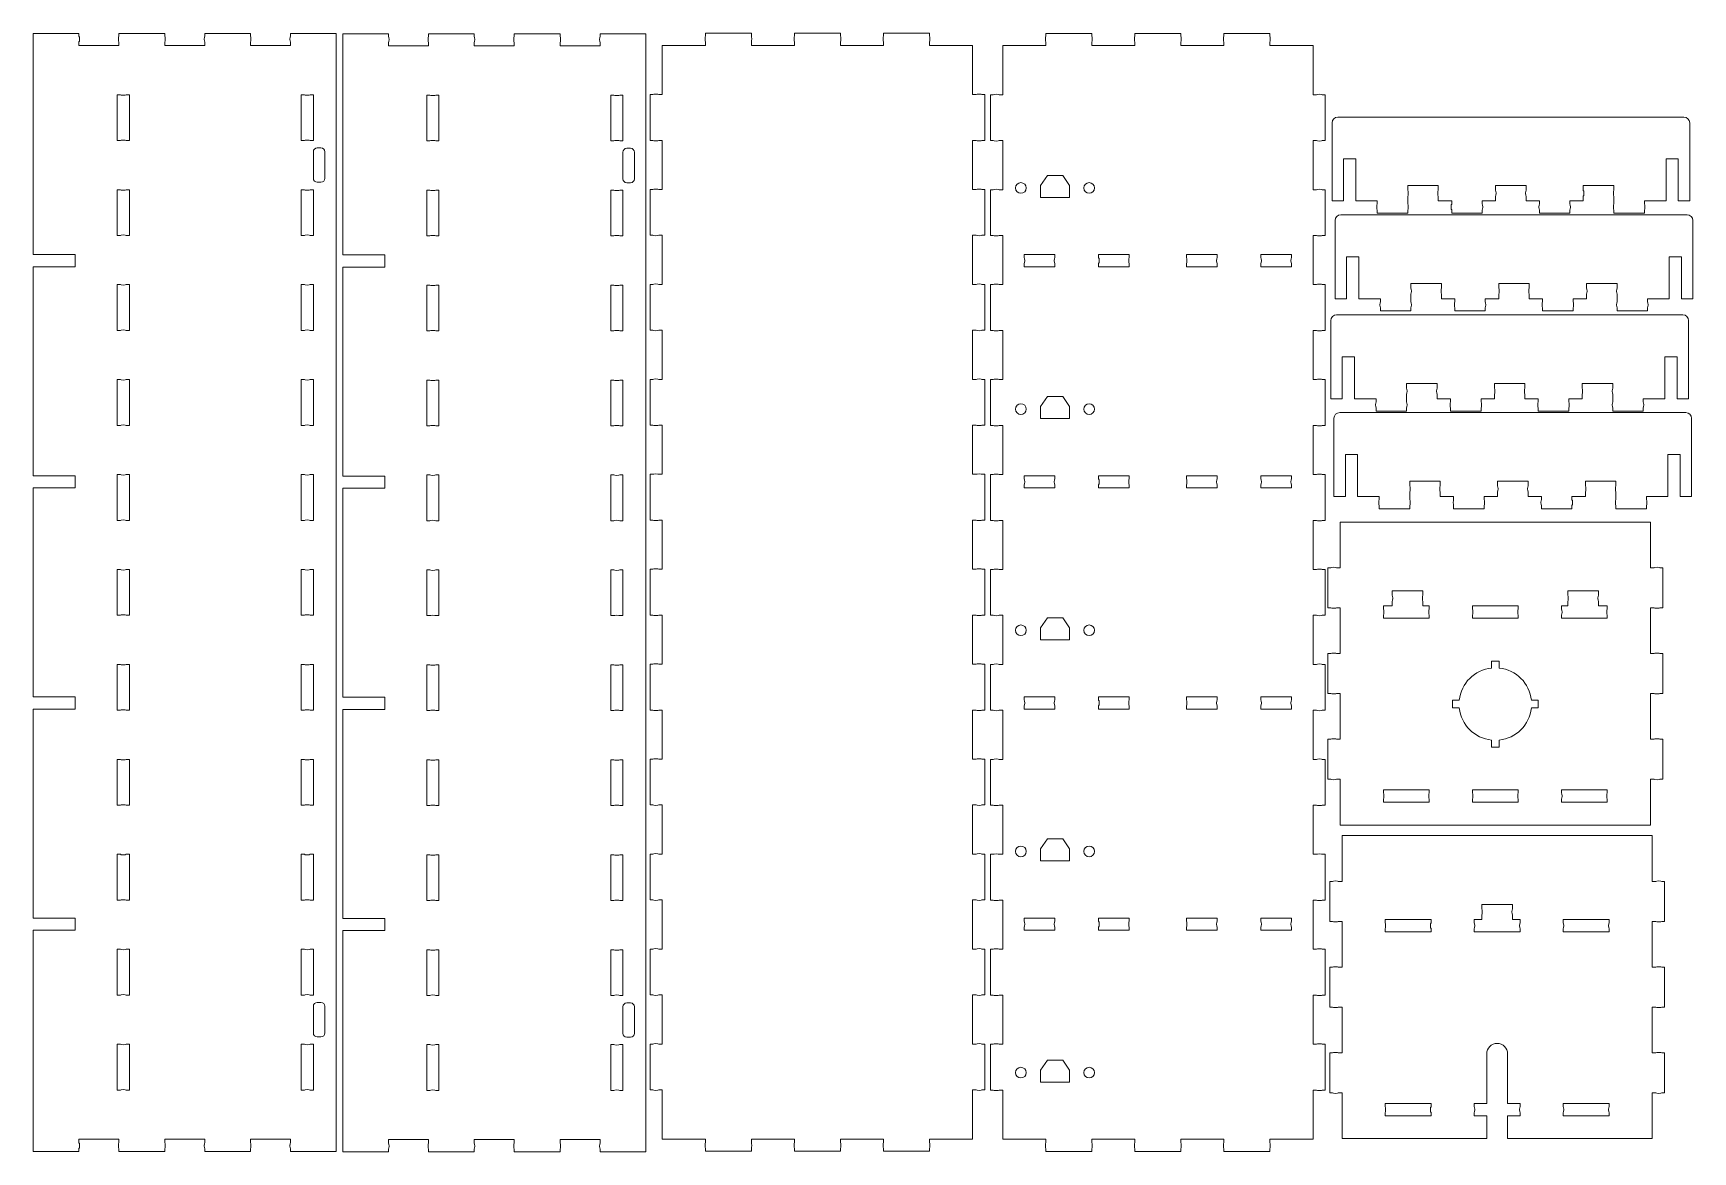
# Model space of a CAD drawing. Header units: inches. Extents: x -2.2 to 14.9, y -0.2 to 11.4.
import ezdxf

# ---------------------------------------------------------------- set-up
doc = ezdxf.new("R2010")
doc.units = ezdxf.units.IN
doc.header["$MEASUREMENT"] = 0
doc.layers.add('Visible', color=7, linetype='Continuous', lineweight=0)

# ---------------------------------------------------------------- blocks, each defined once
blk = doc.blocks.new('Block_1')
at = {"layer": 'Visible', "color": 1, "lineweight": 0, "true_color": 0xff0000}
for p, q in [((-1.713, 11.379), (-2.185, 11.379)), ((-2.185, 9.097), (-2.185, 11.379)), ((-1.713, 11.349), (-1.713, 11.379)), ((-1.301, 11.349), (-1.301, 11.379)), ((-0.828, 11.379), (-1.301, 11.379)), ((-0.828, 11.349), (-0.828, 11.379)), ((-0.416, 11.349), (-0.416, 11.379)), ((0.056, 11.379), (-0.416, 11.379)), ((0.056, 11.349), (0.056, 11.379)), ((0.468, 11.349), (0.468, 11.379)), ((0.941, 11.379), (0.468, 11.379)), ((0.941, -0.155), (0.941, 11.379)), ((1.48, 11.375), (1.007, 11.375)), ((1.007, 9.093), (1.007, 11.375)), ((1.48, 11.345), (1.48, 11.375)), ((1.892, 11.345), (1.892, 11.375)), ((2.364, 11.375), (1.892, 11.375)), ((2.364, 11.345), (2.364, 11.375)), ((2.776, 11.345), (2.776, 11.375)), ((3.249, 11.375), (2.776, 11.375)), ((3.249, 11.345), (3.249, 11.375)), ((3.661, 11.345), (3.661, 11.375)), ((4.133, 11.375), (3.661, 11.375)), ((4.133, -0.159), (4.133, 11.375)), ((4.749, 11.351), (4.749, 11.381)), ((5.222, 11.381), (4.749, 11.381)), ((5.222, 11.351), (5.222, 11.381)), ((5.667, 11.351), (5.667, 11.381)), ((6.14, 11.381), (5.667, 11.381)), ((6.14, 11.351), (6.14, 11.381)), ((6.586, 11.351), (6.586, 11.381)), ((7.058, 11.381), (6.586, 11.381)), ((7.058, 11.351), (7.058, 11.381)), ((8.26, 11.349), (8.26, 11.379)), ((8.732, 11.379), (8.26, 11.379)), ((8.732, 11.349), (8.732, 11.379)), ((9.178, 11.349), (9.178, 11.379)), ((9.651, 11.379), (9.178, 11.379)), ((9.651, 11.349), (9.651, 11.379)), ((10.096, 11.349), (10.096, 11.379)), ((10.569, 11.379), (10.096, 11.379)), ((10.569, 11.349), (10.569, 11.379)), ((-1.713, 11.253), (-1.713, 11.29)), ((-1.713, 11.253), (-1.301, 11.253)), ((-1.301, 11.253), (-1.301, 11.29)), ((-0.828, 11.253), (-0.828, 11.29)), ((-0.828, 11.253), (-0.416, 11.253)), ((-0.416, 11.253), (-0.416, 11.29)), ((0.056, 11.253), (0.056, 11.29)), ((0.056, 11.253), (0.468, 11.253)), ((0.468, 11.253), (0.468, 11.29)), ((1.48, 11.249), (1.48, 11.286)), ((1.48, 11.249), (1.892, 11.249)), ((1.892, 11.249), (1.892, 11.286)), ((2.364, 11.249), (2.364, 11.286)), ((2.364, 11.249), (2.776, 11.249)), ((2.776, 11.249), (2.776, 11.286)), ((3.249, 11.249), (3.249, 11.286)), ((3.249, 11.249), (3.661, 11.249)), ((3.661, 11.249), (3.661, 11.286)), ((4.303, 10.748), (4.303, 11.255)), ((4.303, 11.255), (4.749, 11.255)), ((4.749, 11.255), (4.749, 11.292)), ((5.222, 11.255), (5.222, 11.292)), ((5.222, 11.255), (5.667, 11.255)), ((5.667, 11.255), (5.667, 11.292)), ((6.14, 11.255), (6.14, 11.292)), ((6.14, 11.255), (6.586, 11.255)), ((6.586, 11.255), (6.586, 11.292)), ((7.058, 11.255), (7.058, 11.292)), ((7.058, 11.255), (7.504, 11.255)), ((7.504, 10.748), (7.504, 11.255)), ((7.814, 10.746), (7.814, 11.253)), ((7.814, 11.253), (8.26, 11.253)), ((8.26, 11.253), (8.26, 11.29)), ((8.732, 11.253), (8.732, 11.29)), ((8.732, 11.253), (9.178, 11.253)), ((9.178, 11.253), (9.178, 11.29)), ((9.651, 11.253), (9.651, 11.29)), ((9.651, 11.253), (10.096, 11.253)), ((10.096, 11.253), (10.096, 11.29)), ((10.569, 11.253), (10.569, 11.29)), ((10.569, 11.253), (11.015, 11.253)), ((11.015, 10.746), (11.015, 11.253)), ((-1.319, 10.746), (-1.286, 10.746)), ((-1.319, 10.273), (-1.319, 10.746)), ((-1.227, 10.746), (-1.193, 10.746)), ((-1.193, 10.273), (-1.193, 10.746)), ((0.578, 10.746), (0.612, 10.746)), ((0.578, 10.273), (0.578, 10.746)), ((0.671, 10.746), (0.704, 10.746)), ((0.704, 10.273), (0.704, 10.746)), ((1.874, 10.741), (1.907, 10.741)), ((1.874, 10.269), (1.874, 10.741)), ((1.966, 10.741), (1.999, 10.741)), ((1.999, 10.269), (1.999, 10.741)), ((3.771, 10.741), (3.805, 10.741)), ((3.771, 10.269), (3.771, 10.741)), ((3.864, 10.741), (3.897, 10.741)), ((3.897, 10.269), (3.897, 10.741)), ((4.177, 10.748), (4.177, 10.275)), ((4.207, 10.748), (4.177, 10.748)), ((4.303, 10.748), (4.266, 10.748)), ((7.504, 10.748), (7.541, 10.748)), ((7.6, 10.748), (7.63, 10.748)), ((7.63, 10.748), (7.63, 10.275)), ((7.688, 10.746), (7.688, 10.273)), ((7.717, 10.746), (7.688, 10.746)), ((7.814, 10.746), (7.777, 10.746)), ((11.015, 10.746), (11.052, 10.746)), ((11.111, 10.746), (11.141, 10.746)), ((11.141, 10.746), (11.141, 10.273)), ((11.211, 10.457), (11.211, 9.65)), ((11.27, 10.516), (14.841, 10.516)), ((14.9, 10.457), (14.9, 9.65)), ((-1.319, 10.273), (-1.286, 10.273)), ((-1.227, 10.273), (-1.193, 10.273)), ((0.578, 10.273), (0.612, 10.273)), ((0.671, 10.273), (0.704, 10.273)), ((4.207, 10.275), (4.177, 10.275)), ((4.303, 10.275), (4.266, 10.275)), ((4.303, 9.768), (4.303, 10.275)), ((7.504, 10.275), (7.541, 10.275)), ((7.504, 9.768), (7.504, 10.275)), ((7.6, 10.275), (7.63, 10.275)), ((7.717, 10.273), (7.688, 10.273)), ((7.814, 10.273), (7.777, 10.273)), ((7.814, 9.766), (7.814, 10.273)), ((11.015, 10.273), (11.052, 10.273)), ((11.015, 9.766), (11.015, 10.273)), ((11.111, 10.273), (11.141, 10.273)), ((0.704, 9.882), (0.704, 10.158)), ((0.744, 10.197), (0.783, 10.197)), ((0.822, 9.882), (0.822, 10.158)), ((1.874, 10.269), (1.907, 10.269)), ((1.966, 10.269), (1.999, 10.269)), ((3.771, 10.269), (3.805, 10.269)), ((3.864, 10.269), (3.897, 10.269)), ((3.897, 9.878), (3.897, 10.153)), ((3.936, 10.193), (3.976, 10.193)), ((4.015, 9.878), (4.015, 10.153)), ((11.329, 10.083), (11.455, 10.083)), ((11.329, 9.65), (11.329, 10.083)), ((11.455, 9.65), (11.455, 10.083)), ((14.781, 10.083), (14.656, 10.083)), ((14.656, 9.65), (14.656, 10.083)), ((14.781, 9.65), (14.781, 10.083)), ((-1.319, 9.766), (-1.286, 9.766)), ((-1.319, 9.294), (-1.319, 9.766)), ((-1.227, 9.766), (-1.193, 9.766)), ((-1.193, 9.294), (-1.193, 9.766)), ((0.578, 9.766), (0.612, 9.766)), ((0.578, 9.294), (0.578, 9.766)), ((0.671, 9.766), (0.704, 9.766)), ((0.704, 9.294), (0.704, 9.766)), ((0.744, 9.843), (0.783, 9.843)), ((1.874, 9.762), (1.907, 9.762)), ((1.874, 9.29), (1.874, 9.762)), ((1.966, 9.762), (1.999, 9.762)), ((1.999, 9.29), (1.999, 9.762)), ((3.771, 9.762), (3.805, 9.762)), ((3.771, 9.29), (3.771, 9.762)), ((3.864, 9.762), (3.897, 9.762)), ((3.897, 9.29), (3.897, 9.762)), ((3.936, 9.838), (3.976, 9.838)), ((4.177, 9.768), (4.177, 9.296)), ((4.207, 9.768), (4.177, 9.768)), ((4.303, 9.768), (4.266, 9.768)), ((7.504, 9.768), (7.541, 9.768)), ((7.6, 9.768), (7.63, 9.768)), ((7.63, 9.768), (7.63, 9.296)), ((7.688, 9.766), (7.688, 9.294)), ((7.717, 9.766), (7.688, 9.766)), ((7.814, 9.766), (7.777, 9.766)), ((8.275, 9.913), (8.204, 9.811)), ((8.204, 9.811), (8.204, 9.687)), ((8.275, 9.913), (8.433, 9.913)), ((8.433, 9.913), (8.504, 9.811)), ((8.504, 9.811), (8.504, 9.687)), ((11.015, 9.766), (11.052, 9.766)), ((11.111, 9.766), (11.141, 9.766)), ((11.141, 9.766), (11.141, 9.294)), ((11.992, 9.808), (12.307, 9.808)), ((11.992, 9.808), (11.992, 9.759)), ((12.307, 9.808), (12.307, 9.759)), ((12.898, 9.808), (13.213, 9.808)), ((12.898, 9.808), (12.898, 9.759)), ((13.213, 9.808), (13.213, 9.759)), ((14.118, 9.808), (13.803, 9.808)), ((13.803, 9.808), (13.803, 9.759)), ((14.118, 9.808), (14.118, 9.759)), ((8.204, 9.687), (8.504, 9.687)), ((11.211, 9.65), (11.329, 9.65)), ((11.455, 9.65), (11.677, 9.65)), ((11.677, 9.65), (11.677, 9.617)), ((11.992, 9.699), (11.992, 9.617)), ((12.307, 9.699), (12.307, 9.65)), ((12.307, 9.65), (12.445, 9.65)), ((12.445, 9.65), (12.445, 9.617)), ((12.76, 9.65), (12.76, 9.617)), ((12.76, 9.65), (12.898, 9.65)), ((12.898, 9.699), (12.898, 9.65)), ((13.213, 9.699), (13.213, 9.65)), ((13.213, 9.65), (13.35, 9.65)), ((13.35, 9.65), (13.35, 9.617)), ((13.665, 9.65), (13.665, 9.617)), ((13.665, 9.65), (13.803, 9.65)), ((13.803, 9.699), (13.803, 9.65)), ((14.118, 9.699), (14.118, 9.617)), ((14.433, 9.65), (14.433, 9.617)), ((14.433, 9.65), (14.656, 9.65)), ((14.781, 9.65), (14.9, 9.65)), ((11.243, 9.449), (11.243, 8.642)), ((11.302, 9.508), (14.873, 9.508)), ((11.677, 9.558), (11.677, 9.524)), ((11.677, 9.524), (11.992, 9.524)), ((11.992, 9.558), (11.992, 9.524)), ((12.445, 9.558), (12.445, 9.524)), ((12.445, 9.524), (12.76, 9.524)), ((12.76, 9.558), (12.76, 9.524)), ((13.35, 9.558), (13.35, 9.524)), ((13.665, 9.524), (13.35, 9.524)), ((13.665, 9.558), (13.665, 9.524)), ((14.118, 9.558), (14.118, 9.524)), ((14.433, 9.524), (14.118, 9.524)), ((14.433, 9.558), (14.433, 9.524)), ((14.932, 9.449), (14.932, 8.642)), ((-1.319, 9.294), (-1.286, 9.294)), ((-1.227, 9.294), (-1.193, 9.294)), ((0.578, 9.294), (0.612, 9.294)), ((0.671, 9.294), (0.704, 9.294)), ((1.874, 9.29), (1.907, 9.29)), ((1.966, 9.29), (1.999, 9.29)), ((3.771, 9.29), (3.805, 9.29)), ((3.864, 9.29), (3.897, 9.29)), ((4.207, 9.296), (4.177, 9.296)), ((4.303, 9.296), (4.266, 9.296)), ((4.303, 8.789), (4.303, 9.296)), ((7.504, 9.296), (7.541, 9.296)), ((7.504, 8.789), (7.504, 9.296)), ((7.6, 9.296), (7.63, 9.296)), ((7.717, 9.294), (7.688, 9.294)), ((7.814, 9.294), (7.777, 9.294)), ((7.814, 8.787), (7.814, 9.294)), ((11.015, 9.294), (11.052, 9.294)), ((11.015, 8.787), (11.015, 9.294)), ((11.111, 9.294), (11.141, 9.294)), ((-2.185, 9.097), (-1.752, 9.097)), ((-1.752, 9.097), (-1.752, 8.971)), ((1.007, 9.093), (1.44, 9.093)), ((1.44, 9.093), (1.44, 8.967)), ((8.351, 9.097), (8.036, 9.097)), ((8.036, 9.097), (8.036, 9.064)), ((8.351, 9.097), (8.351, 9.064)), ((8.804, 9.097), (9.119, 9.097)), ((8.804, 9.064), (8.804, 9.097)), ((9.119, 9.064), (9.119, 9.097)), ((9.71, 9.097), (10.025, 9.097)), ((9.71, 9.097), (9.71, 9.064)), ((10.025, 9.097), (10.025, 9.064)), ((10.477, 9.097), (10.792, 9.097)), ((10.477, 9.064), (10.477, 9.097)), ((10.792, 9.064), (10.792, 9.097)), ((11.361, 9.075), (11.487, 9.075)), ((11.361, 8.642), (11.361, 9.075)), ((11.487, 8.642), (11.487, 9.075)), ((14.814, 9.075), (14.688, 9.075)), ((14.688, 8.642), (14.688, 9.075)), ((14.814, 8.642), (14.814, 9.075)), ((-2.185, 6.816), (-2.185, 8.971)), ((-2.185, 8.971), (-1.752, 8.971)), ((1.007, 6.812), (1.007, 8.967)), ((1.007, 8.967), (1.44, 8.967)), ((8.036, 9.005), (8.036, 8.971)), ((8.351, 8.971), (8.036, 8.971)), ((8.351, 9.005), (8.351, 8.971)), ((8.804, 8.971), (8.804, 9.005)), ((8.804, 8.971), (9.119, 8.971)), ((9.119, 8.971), (9.119, 9.005)), ((9.71, 9.005), (9.71, 8.971)), ((9.71, 8.971), (10.025, 8.971)), ((10.025, 9.005), (10.025, 8.971)), ((10.477, 8.971), (10.477, 9.005)), ((10.477, 8.971), (10.792, 8.971)), ((10.792, 8.971), (10.792, 9.005)), ((-1.319, 8.787), (-1.286, 8.787)), ((-1.319, 8.314), (-1.319, 8.787)), ((-1.227, 8.787), (-1.193, 8.787)), ((-1.193, 8.314), (-1.193, 8.787)), ((0.578, 8.787), (0.612, 8.787)), ((0.578, 8.314), (0.578, 8.787)), ((0.671, 8.787), (0.704, 8.787)), ((0.704, 8.314), (0.704, 8.787)), ((1.874, 8.783), (1.907, 8.783)), ((1.874, 8.31), (1.874, 8.783)), ((1.966, 8.783), (1.999, 8.783)), ((1.999, 8.31), (1.999, 8.783)), ((3.771, 8.783), (3.805, 8.783)), ((3.771, 8.31), (3.771, 8.783)), ((3.864, 8.783), (3.897, 8.783)), ((3.897, 8.31), (3.897, 8.783)), ((4.177, 8.789), (4.177, 8.316)), ((4.207, 8.789), (4.177, 8.789)), ((4.303, 8.789), (4.266, 8.789)), ((7.504, 8.789), (7.541, 8.789)), ((7.6, 8.789), (7.63, 8.789)), ((7.63, 8.789), (7.63, 8.316)), ((7.688, 8.787), (7.688, 8.314)), ((7.717, 8.787), (7.688, 8.787)), ((7.814, 8.787), (7.777, 8.787)), ((11.015, 8.787), (11.052, 8.787)), ((11.111, 8.787), (11.141, 8.787)), ((11.141, 8.787), (11.141, 8.314)), ((12.025, 8.8), (12.34, 8.8)), ((12.025, 8.8), (12.025, 8.75)), ((12.34, 8.8), (12.34, 8.75)), ((12.93, 8.8), (13.245, 8.8)), ((12.93, 8.8), (12.93, 8.75)), ((13.245, 8.8), (13.245, 8.75)), ((14.151, 8.8), (13.836, 8.8)), ((13.836, 8.8), (13.836, 8.75)), ((14.151, 8.8), (14.151, 8.75)), ((11.243, 8.642), (11.361, 8.642)), ((11.487, 8.642), (11.71, 8.642)), ((11.71, 8.642), (11.71, 8.609)), ((12.025, 8.691), (12.025, 8.609)), ((12.34, 8.691), (12.34, 8.642)), ((12.34, 8.642), (12.477, 8.642)), ((12.477, 8.642), (12.477, 8.609)), ((12.792, 8.642), (12.792, 8.609)), ((12.792, 8.642), (12.93, 8.642)), ((12.93, 8.691), (12.93, 8.642)), ((13.245, 8.691), (13.245, 8.642)), ((13.245, 8.642), (13.383, 8.642)), ((13.383, 8.642), (13.383, 8.609)), ((13.698, 8.642), (13.698, 8.609)), ((13.698, 8.642), (13.836, 8.642)), ((13.836, 8.691), (13.836, 8.642)), ((14.151, 8.691), (14.151, 8.609)), ((14.466, 8.642), (14.466, 8.609)), ((14.466, 8.642), (14.688, 8.642)), ((14.814, 8.642), (14.932, 8.642)), ((11.199, 8.416), (11.199, 7.609)), ((11.258, 8.475), (14.829, 8.475)), ((11.71, 8.55), (11.71, 8.516)), ((11.71, 8.516), (12.025, 8.516)), ((12.025, 8.55), (12.025, 8.516)), ((12.477, 8.55), (12.477, 8.516)), ((12.477, 8.516), (12.792, 8.516)), ((12.792, 8.55), (12.792, 8.516)), ((13.383, 8.55), (13.383, 8.516)), ((13.698, 8.516), (13.383, 8.516)), ((13.698, 8.55), (13.698, 8.516)), ((14.151, 8.55), (14.151, 8.516)), ((14.466, 8.516), (14.151, 8.516)), ((14.466, 8.55), (14.466, 8.516)), ((14.888, 8.416), (14.888, 7.609)), ((-1.319, 8.314), (-1.286, 8.314)), ((-1.227, 8.314), (-1.193, 8.314)), ((0.578, 8.314), (0.612, 8.314)), ((0.671, 8.314), (0.704, 8.314)), ((1.874, 8.31), (1.907, 8.31)), ((1.966, 8.31), (1.999, 8.31)), ((3.771, 8.31), (3.805, 8.31)), ((3.864, 8.31), (3.897, 8.31)), ((4.207, 8.316), (4.177, 8.316)), ((4.303, 8.316), (4.266, 8.316)), ((4.303, 7.809), (4.303, 8.316)), ((7.504, 8.316), (7.541, 8.316)), ((7.504, 7.809), (7.504, 8.316)), ((7.6, 8.316), (7.63, 8.316)), ((7.717, 8.314), (7.688, 8.314)), ((7.814, 8.314), (7.777, 8.314)), ((7.814, 7.807), (7.814, 8.314)), ((11.015, 8.314), (11.052, 8.314)), ((11.015, 7.807), (11.015, 8.314)), ((11.111, 8.314), (11.141, 8.314)), ((11.317, 8.042), (11.443, 8.042)), ((11.317, 7.609), (11.317, 8.042)), ((11.443, 7.609), (11.443, 8.042)), ((14.77, 8.042), (14.644, 8.042)), ((14.644, 7.609), (14.644, 8.042)), ((14.77, 7.609), (14.77, 8.042)), ((-1.319, 7.807), (-1.286, 7.807)), ((-1.319, 7.335), (-1.319, 7.807)), ((-1.227, 7.807), (-1.193, 7.807)), ((-1.193, 7.335), (-1.193, 7.807)), ((0.578, 7.807), (0.612, 7.807)), ((0.578, 7.335), (0.578, 7.807)), ((0.671, 7.807), (0.704, 7.807)), ((0.704, 7.335), (0.704, 7.807)), ((1.874, 7.803), (1.907, 7.803)), ((1.874, 7.331), (1.874, 7.803)), ((1.966, 7.803), (1.999, 7.803)), ((1.999, 7.331), (1.999, 7.803)), ((3.771, 7.803), (3.805, 7.803)), ((3.771, 7.331), (3.771, 7.803)), ((3.864, 7.803), (3.897, 7.803)), ((3.897, 7.331), (3.897, 7.803)), ((4.177, 7.809), (4.177, 7.337)), ((4.207, 7.809), (4.177, 7.809)), ((4.303, 7.809), (4.266, 7.809)), ((7.504, 7.809), (7.541, 7.809)), ((7.6, 7.809), (7.63, 7.809)), ((7.63, 7.809), (7.63, 7.337)), ((7.688, 7.807), (7.688, 7.335)), ((7.717, 7.807), (7.688, 7.807)), ((7.814, 7.807), (7.777, 7.807)), ((11.015, 7.807), (11.052, 7.807)), ((11.111, 7.807), (11.141, 7.807)), ((11.141, 7.807), (11.141, 7.335)), ((11.98, 7.767), (12.295, 7.767)), ((11.98, 7.767), (11.98, 7.717)), ((12.295, 7.767), (12.295, 7.717)), ((12.886, 7.767), (13.201, 7.767)), ((12.886, 7.767), (12.886, 7.717)), ((13.201, 7.767), (13.201, 7.717)), ((14.106, 7.767), (13.791, 7.767)), ((13.791, 7.767), (13.791, 7.717)), ((14.106, 7.767), (14.106, 7.717)), ((8.275, 7.632), (8.204, 7.529)), ((8.275, 7.632), (8.433, 7.632)), ((8.433, 7.632), (8.504, 7.529)), ((11.199, 7.609), (11.317, 7.609)), ((11.443, 7.609), (11.665, 7.609)), ((11.665, 7.609), (11.665, 7.576)), ((11.98, 7.658), (11.98, 7.576)), ((12.295, 7.658), (12.295, 7.609)), ((12.295, 7.609), (12.433, 7.609)), ((12.433, 7.609), (12.433, 7.576)), ((12.748, 7.609), (12.748, 7.576)), ((12.748, 7.609), (12.886, 7.609)), ((12.886, 7.658), (12.886, 7.609)), ((13.201, 7.658), (13.201, 7.609)), ((13.201, 7.609), (13.338, 7.609)), ((13.338, 7.609), (13.338, 7.576)), ((13.653, 7.609), (13.653, 7.576)), ((13.653, 7.609), (13.791, 7.609)), ((13.791, 7.658), (13.791, 7.609)), ((14.106, 7.658), (14.106, 7.576)), ((14.421, 7.609), (14.421, 7.576)), ((14.421, 7.609), (14.644, 7.609)), ((14.77, 7.609), (14.888, 7.609)), ((8.204, 7.529), (8.204, 7.405)), ((8.204, 7.405), (8.504, 7.405)), ((8.504, 7.529), (8.504, 7.405)), ((11.231, 7.408), (11.231, 6.601)), ((11.29, 7.467), (14.861, 7.467)), ((11.665, 7.517), (11.665, 7.483)), ((11.665, 7.483), (11.98, 7.483)), ((11.98, 7.517), (11.98, 7.483)), ((12.433, 7.517), (12.433, 7.483)), ((12.433, 7.483), (12.748, 7.483)), ((12.748, 7.517), (12.748, 7.483)), ((13.338, 7.517), (13.338, 7.483)), ((13.653, 7.483), (13.338, 7.483)), ((13.653, 7.517), (13.653, 7.483)), ((14.106, 7.517), (14.106, 7.483)), ((14.421, 7.483), (14.106, 7.483)), ((14.421, 7.517), (14.421, 7.483)), ((14.92, 7.408), (14.92, 6.601)), ((-1.319, 7.335), (-1.286, 7.335)), ((-1.227, 7.335), (-1.193, 7.335)), ((0.578, 7.335), (0.612, 7.335)), ((0.671, 7.335), (0.704, 7.335)), ((1.874, 7.331), (1.907, 7.331)), ((1.966, 7.331), (1.999, 7.331)), ((3.771, 7.331), (3.805, 7.331)), ((3.864, 7.331), (3.897, 7.331)), ((4.207, 7.337), (4.177, 7.337)), ((4.303, 7.337), (4.266, 7.337)), ((4.303, 6.83), (4.303, 7.337)), ((7.504, 7.337), (7.541, 7.337)), ((7.504, 6.83), (7.504, 7.337)), ((7.6, 7.337), (7.63, 7.337)), ((7.717, 7.335), (7.688, 7.335)), ((7.814, 7.335), (7.777, 7.335)), ((7.814, 6.828), (7.814, 7.335)), ((11.015, 7.335), (11.052, 7.335)), ((11.015, 6.828), (11.015, 7.335)), ((11.111, 7.335), (11.141, 7.335)), ((11.349, 7.034), (11.475, 7.034)), ((11.349, 6.601), (11.349, 7.034)), ((11.475, 6.601), (11.475, 7.034)), ((14.802, 7.034), (14.676, 7.034)), ((14.676, 6.601), (14.676, 7.034)), ((14.802, 6.601), (14.802, 7.034)), ((-2.185, 6.816), (-1.752, 6.816)), ((-2.185, 4.534), (-2.185, 6.69)), ((-2.185, 6.69), (-1.752, 6.69)), ((-1.752, 6.816), (-1.752, 6.69)), ((-1.319, 6.828), (-1.286, 6.828)), ((-1.319, 6.355), (-1.319, 6.828)), ((-1.227, 6.828), (-1.193, 6.828)), ((-1.193, 6.355), (-1.193, 6.828)), ((0.578, 6.828), (0.612, 6.828)), ((0.578, 6.355), (0.578, 6.828)), ((0.671, 6.828), (0.704, 6.828)), ((0.704, 6.355), (0.704, 6.828)), ((1.007, 6.812), (1.44, 6.812)), ((1.007, 4.53), (1.007, 6.686)), ((1.007, 6.686), (1.44, 6.686)), ((1.44, 6.812), (1.44, 6.686)), ((1.874, 6.824), (1.907, 6.824)), ((1.874, 6.351), (1.874, 6.824)), ((1.966, 6.824), (1.999, 6.824)), ((1.999, 6.351), (1.999, 6.824)), ((3.771, 6.824), (3.805, 6.824)), ((3.771, 6.351), (3.771, 6.824)), ((3.864, 6.824), (3.897, 6.824)), ((3.897, 6.351), (3.897, 6.824)), ((4.177, 6.83), (4.177, 6.357)), ((4.207, 6.83), (4.177, 6.83)), ((4.303, 6.83), (4.266, 6.83)), ((7.504, 6.83), (7.541, 6.83)), ((7.6, 6.83), (7.63, 6.83)), ((7.63, 6.83), (7.63, 6.357)), ((7.688, 6.828), (7.688, 6.355)), ((7.717, 6.828), (7.688, 6.828)), ((7.814, 6.828), (7.777, 6.828)), ((8.351, 6.816), (8.036, 6.816)), ((8.036, 6.816), (8.036, 6.782)), ((8.036, 6.723), (8.036, 6.69)), ((8.351, 6.69), (8.036, 6.69)), ((8.351, 6.816), (8.351, 6.782)), ((8.351, 6.723), (8.351, 6.69)), ((8.804, 6.816), (9.119, 6.816)), ((8.804, 6.782), (8.804, 6.816)), ((8.804, 6.69), (8.804, 6.723)), ((8.804, 6.69), (9.119, 6.69)), ((9.119, 6.782), (9.119, 6.816)), ((9.119, 6.69), (9.119, 6.723)), ((9.71, 6.816), (10.025, 6.816)), ((9.71, 6.816), (9.71, 6.782)), ((9.71, 6.723), (9.71, 6.69)), ((9.71, 6.69), (10.025, 6.69)), ((10.025, 6.816), (10.025, 6.782)), ((10.025, 6.723), (10.025, 6.69)), ((10.477, 6.816), (10.792, 6.816)), ((10.477, 6.782), (10.477, 6.816)), ((10.477, 6.69), (10.477, 6.723)), ((10.477, 6.69), (10.792, 6.69)), ((10.792, 6.782), (10.792, 6.816)), ((10.792, 6.69), (10.792, 6.723)), ((11.015, 6.828), (11.052, 6.828)), ((11.111, 6.828), (11.141, 6.828)), ((11.141, 6.828), (11.141, 6.355)), ((12.013, 6.759), (12.328, 6.759)), ((12.013, 6.759), (12.013, 6.709)), ((12.328, 6.759), (12.328, 6.709)), ((12.918, 6.759), (13.233, 6.759)), ((12.918, 6.759), (12.918, 6.709)), ((13.233, 6.759), (13.233, 6.709)), ((14.139, 6.759), (13.824, 6.759)), ((13.824, 6.759), (13.824, 6.709)), ((14.139, 6.759), (14.139, 6.709)), ((11.231, 6.601), (11.349, 6.601)), ((11.475, 6.601), (11.698, 6.601)), ((11.698, 6.601), (11.698, 6.568)), ((11.698, 6.509), (11.698, 6.475)), ((12.013, 6.65), (12.013, 6.568)), ((12.013, 6.509), (12.013, 6.475)), ((12.328, 6.65), (12.328, 6.601)), ((12.328, 6.601), (12.465, 6.601)), ((12.465, 6.601), (12.465, 6.568)), ((12.465, 6.509), (12.465, 6.475)), ((12.78, 6.601), (12.78, 6.568)), ((12.78, 6.601), (12.918, 6.601)), ((12.78, 6.509), (12.78, 6.475)), ((12.918, 6.65), (12.918, 6.601)), ((13.233, 6.65), (13.233, 6.601)), ((13.233, 6.601), (13.371, 6.601)), ((13.371, 6.601), (13.371, 6.568)), ((13.371, 6.509), (13.371, 6.475)), ((13.686, 6.601), (13.686, 6.568)), ((13.686, 6.601), (13.824, 6.601)), ((13.686, 6.509), (13.686, 6.475)), ((13.824, 6.65), (13.824, 6.601)), ((14.139, 6.65), (14.139, 6.568)), ((14.139, 6.509), (14.139, 6.475)), ((14.454, 6.601), (14.454, 6.568)), ((14.454, 6.601), (14.676, 6.601)), ((14.454, 6.509), (14.454, 6.475)), ((14.802, 6.601), (14.92, 6.601)), ((-1.319, 6.355), (-1.286, 6.355)), ((-1.227, 6.355), (-1.193, 6.355)), ((0.578, 6.355), (0.612, 6.355)), ((0.671, 6.355), (0.704, 6.355)), ((1.874, 6.351), (1.907, 6.351)), ((1.966, 6.351), (1.999, 6.351)), ((3.771, 6.351), (3.805, 6.351)), ((3.864, 6.351), (3.897, 6.351)), ((4.207, 6.357), (4.177, 6.357)), ((4.303, 6.357), (4.266, 6.357)), ((4.303, 5.85), (4.303, 6.357)), ((7.504, 6.357), (7.541, 6.357)), ((7.504, 5.85), (7.504, 6.357)), ((7.6, 6.357), (7.63, 6.357)), ((7.717, 6.355), (7.688, 6.355)), ((7.814, 6.355), (7.777, 6.355)), ((7.814, 5.848), (7.814, 6.355)), ((11.015, 6.355), (11.052, 6.355)), ((11.015, 5.848), (11.015, 6.355)), ((11.111, 6.355), (11.141, 6.355)), ((11.295, 6.338), (11.295, 5.866)), ((11.295, 6.338), (14.496, 6.338)), ((11.698, 6.475), (12.013, 6.475)), ((12.465, 6.475), (12.78, 6.475)), ((13.686, 6.475), (13.371, 6.475)), ((14.454, 6.475), (14.139, 6.475)), ((14.496, 6.338), (14.496, 5.866)), ((-1.319, 5.848), (-1.286, 5.848)), ((-1.319, 5.376), (-1.319, 5.848)), ((-1.227, 5.848), (-1.193, 5.848)), ((-1.193, 5.376), (-1.193, 5.848)), ((0.578, 5.848), (0.612, 5.848)), ((0.578, 5.376), (0.578, 5.848)), ((0.671, 5.848), (0.704, 5.848)), ((0.704, 5.376), (0.704, 5.848)), ((1.874, 5.844), (1.907, 5.844)), ((1.874, 5.372), (1.874, 5.844)), ((1.966, 5.844), (1.999, 5.844)), ((1.999, 5.372), (1.999, 5.844)), ((3.771, 5.844), (3.805, 5.844)), ((3.771, 5.372), (3.771, 5.844)), ((3.864, 5.844), (3.897, 5.844)), ((3.897, 5.372), (3.897, 5.844)), ((4.177, 5.85), (4.177, 5.378)), ((4.207, 5.85), (4.177, 5.85)), ((4.303, 5.85), (4.266, 5.85)), ((7.504, 5.85), (7.541, 5.85)), ((7.6, 5.85), (7.63, 5.85)), ((7.63, 5.85), (7.63, 5.378)), ((7.688, 5.848), (7.688, 5.376)), ((7.717, 5.848), (7.688, 5.848)), ((7.814, 5.848), (7.777, 5.848)), ((11.015, 5.848), (11.052, 5.848)), ((11.111, 5.848), (11.141, 5.848)), ((11.141, 5.848), (11.141, 5.376)), ((11.169, 5.454), (11.169, 5.866)), ((11.199, 5.866), (11.169, 5.866)), ((11.295, 5.866), (11.258, 5.866)), ((14.496, 5.866), (14.533, 5.866)), ((14.592, 5.866), (14.622, 5.866)), ((14.622, 5.454), (14.622, 5.866)), ((11.833, 5.629), (12.147, 5.629)), ((11.833, 5.58), (11.833, 5.629)), ((11.833, 5.472), (11.833, 5.521)), ((12.147, 5.58), (12.147, 5.629)), ((12.147, 5.472), (12.147, 5.521)), ((13.959, 5.629), (13.644, 5.629)), ((13.644, 5.58), (13.644, 5.629)), ((13.644, 5.472), (13.644, 5.521)), ((13.959, 5.58), (13.959, 5.629)), ((13.959, 5.472), (13.959, 5.521)), ((-1.319, 5.376), (-1.286, 5.376)), ((-1.227, 5.376), (-1.193, 5.376)), ((0.578, 5.376), (0.612, 5.376)), ((0.671, 5.376), (0.704, 5.376)), ((1.874, 5.372), (1.907, 5.372)), ((1.966, 5.372), (1.999, 5.372)), ((3.771, 5.372), (3.805, 5.372)), ((3.864, 5.372), (3.897, 5.372)), ((4.207, 5.378), (4.177, 5.378)), ((4.303, 5.378), (4.266, 5.378)), ((4.303, 4.871), (4.303, 5.378)), ((7.504, 5.378), (7.541, 5.378)), ((7.504, 4.871), (7.504, 5.378)), ((7.6, 5.378), (7.63, 5.378)), ((7.717, 5.376), (7.688, 5.376)), ((7.814, 5.376), (7.777, 5.376)), ((7.814, 4.869), (7.814, 5.376)), ((8.275, 5.35), (8.204, 5.248)), ((8.275, 5.35), (8.433, 5.35)), ((8.433, 5.35), (8.504, 5.248)), ((11.015, 5.376), (11.052, 5.376)), ((11.015, 4.869), (11.015, 5.376)), ((11.111, 5.376), (11.141, 5.376)), ((11.199, 5.454), (11.169, 5.454)), ((11.295, 5.454), (11.258, 5.454)), ((11.295, 5.454), (11.295, 4.981)), ((11.741, 5.472), (11.741, 5.439)), ((11.741, 5.472), (11.833, 5.472)), ((11.741, 5.379), (11.741, 5.346)), ((11.741, 5.346), (12.213, 5.346)), ((12.147, 5.472), (12.213, 5.472)), ((12.213, 5.472), (12.213, 5.439)), ((12.213, 5.379), (12.213, 5.346)), ((12.659, 5.472), (13.132, 5.472)), ((12.659, 5.472), (12.659, 5.439)), ((12.659, 5.379), (12.659, 5.346)), ((12.659, 5.346), (13.132, 5.346)), ((13.132, 5.472), (13.132, 5.439)), ((13.132, 5.379), (13.132, 5.346)), ((13.578, 5.472), (13.578, 5.439)), ((13.578, 5.472), (13.644, 5.472)), ((13.578, 5.379), (13.578, 5.346)), ((13.578, 5.346), (14.05, 5.346)), ((13.959, 5.472), (14.05, 5.472)), ((14.05, 5.472), (14.05, 5.439)), ((14.05, 5.379), (14.05, 5.346)), ((14.496, 5.454), (14.533, 5.454)), ((14.496, 5.454), (14.496, 4.981)), ((14.592, 5.454), (14.622, 5.454)), ((8.204, 5.248), (8.204, 5.124)), ((8.504, 5.248), (8.504, 5.124)), ((8.204, 5.124), (8.504, 5.124)), ((11.169, 4.569), (11.169, 4.981)), ((11.199, 4.981), (11.169, 4.981)), ((11.295, 4.981), (11.258, 4.981)), ((14.496, 4.981), (14.533, 4.981)), ((14.592, 4.981), (14.622, 4.981)), ((14.622, 4.569), (14.622, 4.981)), ((-1.319, 4.869), (-1.286, 4.869)), ((-1.319, 4.396), (-1.319, 4.869)), ((-1.227, 4.869), (-1.193, 4.869)), ((-1.193, 4.396), (-1.193, 4.869)), ((0.578, 4.869), (0.612, 4.869)), ((0.578, 4.396), (0.578, 4.869)), ((0.671, 4.869), (0.704, 4.869)), ((0.704, 4.396), (0.704, 4.869)), ((1.874, 4.865), (1.907, 4.865)), ((1.874, 4.392), (1.874, 4.865)), ((1.966, 4.865), (1.999, 4.865)), ((1.999, 4.392), (1.999, 4.865)), ((3.771, 4.865), (3.805, 4.865)), ((3.771, 4.392), (3.771, 4.865)), ((3.864, 4.865), (3.897, 4.865)), ((3.897, 4.392), (3.897, 4.865)), ((4.177, 4.871), (4.177, 4.398)), ((4.207, 4.871), (4.177, 4.871)), ((4.303, 4.871), (4.266, 4.871)), ((7.504, 4.871), (7.541, 4.871)), ((7.6, 4.871), (7.63, 4.871)), ((7.63, 4.871), (7.63, 4.398)), ((7.688, 4.869), (7.688, 4.396)), ((7.717, 4.869), (7.688, 4.869)), ((7.814, 4.869), (7.777, 4.869)), ((11.015, 4.869), (11.052, 4.869)), ((11.111, 4.869), (11.141, 4.869)), ((11.141, 4.869), (11.141, 4.396)), ((12.856, 4.903), (12.935, 4.903)), ((12.856, 4.903), (12.856, 4.832)), ((12.935, 4.903), (12.935, 4.832)), ((-2.185, 4.534), (-1.752, 4.534)), ((-1.752, 4.534), (-1.752, 4.408)), ((1.007, 4.53), (1.44, 4.53)), ((1.44, 4.53), (1.44, 4.404)), ((8.351, 4.534), (8.036, 4.534)), ((8.036, 4.534), (8.036, 4.501)), ((8.351, 4.534), (8.351, 4.501)), ((8.804, 4.534), (9.119, 4.534)), ((8.804, 4.501), (8.804, 4.534)), ((9.119, 4.501), (9.119, 4.534)), ((9.71, 4.534), (10.025, 4.534)), ((9.71, 4.534), (9.71, 4.501)), ((10.025, 4.534), (10.025, 4.501)), ((10.477, 4.534), (10.792, 4.534)), ((10.477, 4.501), (10.477, 4.534)), ((10.792, 4.501), (10.792, 4.534)), ((11.199, 4.569), (11.169, 4.569)), ((11.295, 4.569), (11.258, 4.569)), ((11.295, 4.569), (11.295, 4.097)), ((12.453, 4.5), (12.524, 4.5)), ((12.453, 4.5), (12.453, 4.421)), ((13.267, 4.5), (13.338, 4.5)), ((13.338, 4.5), (13.338, 4.421)), ((14.496, 4.569), (14.533, 4.569)), ((14.496, 4.569), (14.496, 4.097)), ((14.592, 4.569), (14.622, 4.569)), ((-2.185, 2.253), (-2.185, 4.408)), ((-2.185, 4.408), (-1.752, 4.408)), ((-1.319, 4.396), (-1.286, 4.396)), ((-1.227, 4.396), (-1.193, 4.396)), ((0.578, 4.396), (0.612, 4.396)), ((0.671, 4.396), (0.704, 4.396)), ((1.007, 2.249), (1.007, 4.404)), ((1.007, 4.404), (1.44, 4.404)), ((1.874, 4.392), (1.907, 4.392)), ((1.966, 4.392), (1.999, 4.392)), ((3.771, 4.392), (3.805, 4.392)), ((3.864, 4.392), (3.897, 4.392)), ((4.207, 4.398), (4.177, 4.398)), ((4.303, 4.398), (4.266, 4.398)), ((4.303, 3.891), (4.303, 4.398)), ((7.504, 4.398), (7.541, 4.398)), ((7.504, 3.891), (7.504, 4.398)), ((7.6, 4.398), (7.63, 4.398)), ((7.717, 4.396), (7.688, 4.396)), ((7.814, 4.396), (7.777, 4.396)), ((7.814, 3.889), (7.814, 4.396)), ((8.036, 4.442), (8.036, 4.408)), ((8.351, 4.408), (8.036, 4.408)), ((8.351, 4.442), (8.351, 4.408)), ((8.804, 4.408), (8.804, 4.442)), ((8.804, 4.408), (9.119, 4.408)), ((9.119, 4.408), (9.119, 4.442)), ((9.71, 4.442), (9.71, 4.408)), ((9.71, 4.408), (10.025, 4.408)), ((10.025, 4.442), (10.025, 4.408)), ((10.477, 4.408), (10.477, 4.442)), ((10.477, 4.408), (10.792, 4.408)), ((10.792, 4.408), (10.792, 4.442)), ((11.015, 4.396), (11.052, 4.396)), ((11.015, 3.889), (11.015, 4.396)), ((11.111, 4.396), (11.141, 4.396)), ((12.453, 4.421), (12.524, 4.421)), ((13.267, 4.421), (13.338, 4.421)), ((11.169, 3.685), (11.169, 4.097)), ((11.199, 4.097), (11.169, 4.097)), ((11.295, 4.097), (11.258, 4.097)), ((12.856, 4.088), (12.856, 4.017)), ((12.856, 4.017), (12.935, 4.017)), ((12.935, 4.088), (12.935, 4.017)), ((14.496, 4.097), (14.533, 4.097)), ((14.592, 4.097), (14.622, 4.097)), ((14.622, 3.685), (14.622, 4.097)), ((-1.319, 3.889), (-1.286, 3.889)), ((-1.319, 3.417), (-1.319, 3.889)), ((-1.227, 3.889), (-1.193, 3.889)), ((-1.193, 3.417), (-1.193, 3.889)), ((0.578, 3.889), (0.612, 3.889)), ((0.578, 3.417), (0.578, 3.889)), ((0.671, 3.889), (0.704, 3.889)), ((0.704, 3.417), (0.704, 3.889)), ((1.874, 3.885), (1.907, 3.885)), ((1.874, 3.413), (1.874, 3.885)), ((1.966, 3.885), (1.999, 3.885)), ((1.999, 3.413), (1.999, 3.885)), ((3.771, 3.885), (3.805, 3.885)), ((3.771, 3.413), (3.771, 3.885)), ((3.864, 3.885), (3.897, 3.885)), ((3.897, 3.413), (3.897, 3.885)), ((4.177, 3.891), (4.177, 3.419)), ((4.207, 3.891), (4.177, 3.891)), ((4.303, 3.891), (4.266, 3.891)), ((7.504, 3.891), (7.541, 3.891)), ((7.6, 3.891), (7.63, 3.891)), ((7.63, 3.891), (7.63, 3.419)), ((7.688, 3.889), (7.688, 3.417)), ((7.717, 3.889), (7.688, 3.889)), ((7.814, 3.889), (7.777, 3.889)), ((11.015, 3.889), (11.052, 3.889)), ((11.111, 3.889), (11.141, 3.889)), ((11.141, 3.889), (11.141, 3.417)), ((11.199, 3.685), (11.169, 3.685)), ((11.295, 3.685), (11.258, 3.685)), ((11.295, 3.685), (11.295, 3.212)), ((14.496, 3.685), (14.533, 3.685)), ((14.496, 3.685), (14.496, 3.212)), ((14.592, 3.685), (14.622, 3.685)), ((11.741, 3.574), (12.213, 3.574)), ((11.741, 3.574), (11.741, 3.541)), ((11.741, 3.482), (11.741, 3.448)), ((11.741, 3.448), (12.213, 3.448)), ((12.213, 3.574), (12.213, 3.541)), ((12.213, 3.482), (12.213, 3.448)), ((12.659, 3.574), (13.132, 3.574)), ((12.659, 3.574), (12.659, 3.541)), ((12.659, 3.482), (12.659, 3.448)), ((12.659, 3.448), (13.132, 3.448)), ((13.132, 3.574), (13.132, 3.541)), ((13.132, 3.482), (13.132, 3.448)), ((13.578, 3.574), (14.05, 3.574)), ((13.578, 3.574), (13.578, 3.541)), ((13.578, 3.482), (13.578, 3.448)), ((13.578, 3.448), (14.05, 3.448)), ((14.05, 3.574), (14.05, 3.541)), ((14.05, 3.482), (14.05, 3.448)), ((-1.319, 3.417), (-1.286, 3.417)), ((-1.227, 3.417), (-1.193, 3.417)), ((0.578, 3.417), (0.612, 3.417)), ((0.671, 3.417), (0.704, 3.417)), ((1.874, 3.413), (1.907, 3.413)), ((1.966, 3.413), (1.999, 3.413)), ((3.771, 3.413), (3.805, 3.413)), ((3.864, 3.413), (3.897, 3.413)), ((4.207, 3.419), (4.177, 3.419)), ((4.303, 3.419), (4.266, 3.419)), ((4.303, 2.912), (4.303, 3.419)), ((7.504, 3.419), (7.541, 3.419)), ((7.504, 2.912), (7.504, 3.419)), ((7.6, 3.419), (7.63, 3.419)), ((7.717, 3.417), (7.688, 3.417)), ((7.814, 3.417), (7.777, 3.417)), ((7.814, 2.91), (7.814, 3.417)), ((11.015, 3.417), (11.052, 3.417)), ((11.015, 2.91), (11.015, 3.417)), ((11.111, 3.417), (11.141, 3.417)), ((11.295, 3.212), (14.496, 3.212)), ((11.314, 3.103), (11.314, 2.63)), ((11.314, 3.103), (14.514, 3.103)), ((14.514, 3.103), (14.514, 2.63)), ((4.177, 2.912), (4.177, 2.439)), ((4.207, 2.912), (4.177, 2.912)), ((4.303, 2.912), (4.266, 2.912)), ((7.504, 2.912), (7.541, 2.912)), ((7.6, 2.912), (7.63, 2.912)), ((7.63, 2.912), (7.63, 2.439)), ((8.275, 3.069), (8.204, 2.966)), ((8.204, 2.966), (8.204, 2.842)), ((8.275, 3.069), (8.433, 3.069)), ((8.433, 3.069), (8.504, 2.966)), ((8.504, 2.966), (8.504, 2.842)), ((-1.319, 2.91), (-1.286, 2.91)), ((-1.319, 2.437), (-1.319, 2.91)), ((-1.227, 2.91), (-1.193, 2.91)), ((-1.193, 2.437), (-1.193, 2.91)), ((0.578, 2.91), (0.612, 2.91)), ((0.578, 2.437), (0.578, 2.91)), ((0.671, 2.91), (0.704, 2.91)), ((0.704, 2.437), (0.704, 2.91)), ((1.874, 2.906), (1.907, 2.906)), ((1.874, 2.433), (1.874, 2.906)), ((1.966, 2.906), (1.999, 2.906)), ((1.999, 2.433), (1.999, 2.906)), ((3.771, 2.906), (3.805, 2.906)), ((3.771, 2.433), (3.771, 2.906)), ((3.864, 2.906), (3.897, 2.906)), ((3.897, 2.433), (3.897, 2.906)), ((7.688, 2.91), (7.688, 2.437)), ((7.717, 2.91), (7.688, 2.91)), ((7.814, 2.91), (7.777, 2.91)), ((8.204, 2.842), (8.504, 2.842)), ((11.015, 2.91), (11.052, 2.91)), ((11.111, 2.91), (11.141, 2.91)), ((11.141, 2.91), (11.141, 2.437)), ((11.188, 2.218), (11.188, 2.63)), ((11.217, 2.63), (11.188, 2.63)), ((11.314, 2.63), (11.276, 2.63)), ((14.514, 2.63), (14.552, 2.63)), ((14.611, 2.63), (14.64, 2.63)), ((14.64, 2.218), (14.64, 2.63)), ((-1.319, 2.437), (-1.286, 2.437)), ((-1.227, 2.437), (-1.193, 2.437)), ((0.578, 2.437), (0.612, 2.437)), ((0.671, 2.437), (0.704, 2.437)), ((1.874, 2.433), (1.907, 2.433)), ((1.966, 2.433), (1.999, 2.433)), ((3.771, 2.433), (3.805, 2.433)), ((3.864, 2.433), (3.897, 2.433)), ((4.207, 2.439), (4.177, 2.439)), ((4.303, 2.439), (4.266, 2.439)), ((4.303, 1.932), (4.303, 2.439)), ((7.504, 2.439), (7.541, 2.439)), ((7.504, 1.932), (7.504, 2.439)), ((7.6, 2.439), (7.63, 2.439)), ((7.717, 2.437), (7.688, 2.437)), ((7.814, 2.437), (7.777, 2.437)), ((7.814, 1.93), (7.814, 2.437)), ((11.015, 2.437), (11.052, 2.437)), ((11.015, 1.93), (11.015, 2.437)), ((11.111, 2.437), (11.141, 2.437)), ((-2.185, 2.253), (-1.752, 2.253)), ((-1.752, 2.253), (-1.752, 2.127)), ((1.007, 2.249), (1.44, 2.249)), ((1.44, 2.249), (1.44, 2.123)), ((8.351, 2.253), (8.036, 2.253)), ((8.036, 2.253), (8.036, 2.219)), ((8.351, 2.253), (8.351, 2.219)), ((8.804, 2.253), (9.119, 2.253)), ((8.804, 2.219), (8.804, 2.253)), ((9.119, 2.219), (9.119, 2.253)), ((9.71, 2.253), (10.025, 2.253)), ((9.71, 2.253), (9.71, 2.219)), ((10.025, 2.253), (10.025, 2.219)), ((10.477, 2.253), (10.792, 2.253)), ((10.477, 2.219), (10.477, 2.253)), ((10.792, 2.219), (10.792, 2.253)), ((11.759, 2.237), (12.232, 2.237)), ((11.759, 2.237), (11.759, 2.203)), ((12.232, 2.237), (12.232, 2.203)), ((12.678, 2.237), (12.678, 2.203)), ((12.678, 2.237), (12.756, 2.237)), ((12.756, 2.394), (13.071, 2.394)), ((12.756, 2.345), (12.756, 2.394)), ((12.756, 2.237), (12.756, 2.286)), ((13.071, 2.345), (13.071, 2.394)), ((13.071, 2.237), (13.071, 2.286)), ((13.071, 2.237), (13.15, 2.237)), ((13.15, 2.237), (13.15, 2.203)), ((13.596, 2.237), (14.068, 2.237)), ((13.596, 2.237), (13.596, 2.203)), ((14.068, 2.237), (14.068, 2.203)), ((-2.185, -0.155), (-2.185, 2.127)), ((-2.185, 2.127), (-1.752, 2.127)), ((1.007, -0.159), (1.007, 2.123)), ((1.007, 2.123), (1.44, 2.123)), ((8.036, 2.16), (8.036, 2.127)), ((8.351, 2.127), (8.036, 2.127)), ((8.351, 2.16), (8.351, 2.127)), ((8.804, 2.127), (8.804, 2.16)), ((8.804, 2.127), (9.119, 2.127)), ((9.119, 2.127), (9.119, 2.16)), ((9.71, 2.16), (9.71, 2.127)), ((9.71, 2.127), (10.025, 2.127)), ((10.025, 2.16), (10.025, 2.127)), ((10.477, 2.127), (10.477, 2.16)), ((10.477, 2.127), (10.792, 2.127)), ((10.792, 2.127), (10.792, 2.16)), ((11.217, 2.218), (11.188, 2.218)), ((11.314, 2.218), (11.276, 2.218)), ((11.314, 2.218), (11.314, 1.746)), ((11.759, 2.144), (11.759, 2.111)), ((11.759, 2.111), (12.232, 2.111)), ((12.232, 2.144), (12.232, 2.111)), ((12.678, 2.144), (12.678, 2.111)), ((12.678, 2.111), (13.15, 2.111)), ((13.15, 2.144), (13.15, 2.111)), ((13.596, 2.144), (13.596, 2.111)), ((13.596, 2.111), (14.068, 2.111)), ((14.068, 2.144), (14.068, 2.111)), ((14.514, 2.218), (14.552, 2.218)), ((14.514, 2.218), (14.514, 1.746)), ((14.611, 2.218), (14.64, 2.218)), ((-1.319, 1.93), (-1.286, 1.93)), ((-1.319, 1.458), (-1.319, 1.93)), ((-1.227, 1.93), (-1.193, 1.93)), ((-1.193, 1.458), (-1.193, 1.93)), ((0.578, 1.93), (0.612, 1.93)), ((0.578, 1.458), (0.578, 1.93)), ((0.671, 1.93), (0.704, 1.93)), ((0.704, 1.458), (0.704, 1.93)), ((1.874, 1.926), (1.907, 1.926)), ((1.874, 1.454), (1.874, 1.926)), ((1.966, 1.926), (1.999, 1.926)), ((1.999, 1.454), (1.999, 1.926)), ((3.771, 1.926), (3.805, 1.926)), ((3.771, 1.454), (3.771, 1.926)), ((3.864, 1.926), (3.897, 1.926)), ((3.897, 1.454), (3.897, 1.926)), ((4.177, 1.932), (4.177, 1.46)), ((4.207, 1.932), (4.177, 1.932)), ((4.303, 1.932), (4.266, 1.932)), ((7.504, 1.932), (7.541, 1.932)), ((7.6, 1.932), (7.63, 1.932)), ((7.63, 1.932), (7.63, 1.46)), ((7.688, 1.93), (7.688, 1.458)), ((7.717, 1.93), (7.688, 1.93)), ((7.814, 1.93), (7.777, 1.93)), ((11.015, 1.93), (11.052, 1.93)), ((11.111, 1.93), (11.141, 1.93)), ((11.141, 1.93), (11.141, 1.458)), ((11.188, 1.334), (11.188, 1.746)), ((11.217, 1.746), (11.188, 1.746)), ((11.314, 1.746), (11.276, 1.746)), ((14.514, 1.746), (14.552, 1.746)), ((14.611, 1.746), (14.64, 1.746)), ((14.64, 1.334), (14.64, 1.746)), ((-1.319, 1.458), (-1.286, 1.458)), ((-1.227, 1.458), (-1.193, 1.458)), ((0.578, 1.458), (0.612, 1.458)), ((0.671, 1.458), (0.704, 1.458)), ((0.744, 1.382), (0.783, 1.382)), ((1.874, 1.454), (1.907, 1.454)), ((1.966, 1.454), (1.999, 1.454)), ((3.771, 1.454), (3.805, 1.454)), ((3.864, 1.454), (3.897, 1.454)), ((3.936, 1.377), (3.976, 1.377)), ((4.207, 1.46), (4.177, 1.46)), ((4.303, 1.46), (4.266, 1.46)), ((4.303, 0.953), (4.303, 1.46)), ((7.504, 1.46), (7.541, 1.46)), ((7.504, 0.953), (7.504, 1.46)), ((7.6, 1.46), (7.63, 1.46)), ((7.717, 1.458), (7.688, 1.458)), ((7.814, 1.458), (7.777, 1.458)), ((7.814, 0.951), (7.814, 1.458)), ((11.015, 1.458), (11.052, 1.458)), ((11.015, 0.951), (11.015, 1.458)), ((11.111, 1.458), (11.141, 1.458)), ((0.704, 1.342), (0.704, 1.067)), ((0.822, 1.342), (0.822, 1.067)), ((3.897, 1.338), (3.897, 1.062)), ((4.015, 1.338), (4.015, 1.062)), ((11.217, 1.334), (11.188, 1.334)), ((11.314, 1.334), (11.276, 1.334)), ((11.314, 1.334), (11.314, 0.861)), ((14.514, 1.334), (14.552, 1.334)), ((14.514, 1.334), (14.514, 0.861)), ((14.611, 1.334), (14.64, 1.334)), ((0.744, 1.027), (0.783, 1.027)), ((-1.319, 0.951), (-1.286, 0.951)), ((-1.319, 0.478), (-1.319, 0.951)), ((-1.227, 0.951), (-1.193, 0.951)), ((-1.193, 0.478), (-1.193, 0.951)), ((0.578, 0.951), (0.612, 0.951)), ((0.578, 0.478), (0.578, 0.951)), ((0.671, 0.951), (0.704, 0.951)), ((0.704, 0.478), (0.704, 0.951)), ((1.874, 0.947), (1.907, 0.947)), ((1.874, 0.474), (1.874, 0.947)), ((1.966, 0.947), (1.999, 0.947)), ((1.999, 0.474), (1.999, 0.947)), ((3.771, 0.947), (3.805, 0.947)), ((3.771, 0.474), (3.771, 0.947)), ((3.864, 0.947), (3.897, 0.947)), ((3.897, 0.474), (3.897, 0.947)), ((3.936, 1.023), (3.976, 1.023)), ((4.177, 0.953), (4.177, 0.48)), ((4.207, 0.953), (4.177, 0.953)), ((4.303, 0.953), (4.266, 0.953)), ((7.504, 0.953), (7.541, 0.953)), ((7.6, 0.953), (7.63, 0.953)), ((7.63, 0.953), (7.63, 0.48)), ((7.688, 0.951), (7.688, 0.478)), ((7.717, 0.951), (7.688, 0.951)), ((7.814, 0.951), (7.777, 0.951)), ((11.015, 0.951), (11.052, 0.951)), ((11.111, 0.951), (11.141, 0.951)), ((11.141, 0.951), (11.141, 0.478)), ((11.188, 0.449), (11.188, 0.861)), ((11.217, 0.861), (11.188, 0.861)), ((11.314, 0.861), (11.276, 0.861)), ((14.514, 0.861), (14.552, 0.861)), ((14.611, 0.861), (14.64, 0.861)), ((14.64, 0.449), (14.64, 0.861)), ((8.275, 0.787), (8.204, 0.685)), ((8.204, 0.685), (8.204, 0.561)), ((8.275, 0.787), (8.433, 0.787)), ((8.433, 0.787), (8.504, 0.685)), ((8.504, 0.685), (8.504, 0.561)), ((12.806, 0.851), (12.806, 0.339)), ((13.022, 0.851), (13.022, 0.339)), ((8.204, 0.561), (8.504, 0.561)), ((-1.319, 0.478), (-1.286, 0.478)), ((-1.227, 0.478), (-1.193, 0.478)), ((0.578, 0.478), (0.612, 0.478)), ((0.671, 0.478), (0.704, 0.478)), ((1.874, 0.474), (1.907, 0.474)), ((1.966, 0.474), (1.999, 0.474)), ((3.771, 0.474), (3.805, 0.474)), ((3.864, 0.474), (3.897, 0.474)), ((4.207, 0.48), (4.177, 0.48)), ((4.303, 0.48), (4.266, 0.48)), ((4.303, -0.027), (4.303, 0.48)), ((7.504, 0.48), (7.541, 0.48)), ((7.504, -0.027), (7.504, 0.48)), ((7.6, 0.48), (7.63, 0.48)), ((7.717, 0.478), (7.688, 0.478)), ((7.814, 0.478), (7.777, 0.478)), ((7.814, -0.029), (7.814, 0.478)), ((11.015, 0.478), (11.052, 0.478)), ((11.015, -0.029), (11.015, 0.478)), ((11.111, 0.478), (11.141, 0.478)), ((11.217, 0.449), (11.188, 0.449)), ((11.314, 0.449), (11.276, 0.449)), ((11.314, 0.449), (11.314, -0.023)), ((14.514, 0.449), (14.552, 0.449)), ((14.514, 0.449), (14.514, -0.023)), ((14.611, 0.449), (14.64, 0.449)), ((11.759, 0.339), (12.232, 0.339)), ((11.759, 0.339), (11.759, 0.305)), ((11.759, 0.246), (11.759, 0.213)), ((11.759, 0.213), (12.232, 0.213)), ((12.232, 0.339), (12.232, 0.305)), ((12.232, 0.246), (12.232, 0.213)), ((12.678, 0.339), (12.806, 0.339)), ((12.678, 0.339), (12.678, 0.305)), ((12.678, 0.246), (12.678, 0.213)), ((12.678, 0.213), (12.806, 0.213)), ((12.806, 0.213), (12.806, -0.023)), ((13.022, 0.339), (13.15, 0.339)), ((13.022, 0.213), (13.022, -0.023)), ((13.022, 0.213), (13.15, 0.213)), ((13.15, 0.339), (13.15, 0.305)), ((13.15, 0.246), (13.15, 0.213)), ((13.596, 0.339), (14.068, 0.339)), ((13.596, 0.339), (13.596, 0.305)), ((13.596, 0.246), (13.596, 0.213)), ((13.596, 0.213), (14.068, 0.213)), ((14.068, 0.339), (14.068, 0.305)), ((14.068, 0.246), (14.068, 0.213)), ((-1.713, -0.155), (-2.185, -0.155)), ((-1.713, -0.029), (-1.301, -0.029)), ((-1.713, -0.029), (-1.713, -0.066)), ((-1.713, -0.125), (-1.713, -0.155)), ((-1.301, -0.029), (-1.301, -0.066)), ((-1.301, -0.125), (-1.301, -0.155)), ((-0.828, -0.155), (-1.301, -0.155)), ((-0.828, -0.029), (-0.416, -0.029)), ((-0.828, -0.029), (-0.828, -0.066)), ((-0.828, -0.125), (-0.828, -0.155)), ((-0.416, -0.029), (-0.416, -0.066)), ((-0.416, -0.125), (-0.416, -0.155)), ((0.056, -0.155), (-0.416, -0.155)), ((0.056, -0.029), (0.468, -0.029)), ((0.056, -0.029), (0.056, -0.066)), ((0.056, -0.125), (0.056, -0.155)), ((0.468, -0.029), (0.468, -0.066)), ((0.468, -0.125), (0.468, -0.155)), ((0.941, -0.155), (0.468, -0.155)), ((1.48, -0.159), (1.007, -0.159)), ((1.48, -0.033), (1.892, -0.033)), ((1.48, -0.033), (1.48, -0.07)), ((1.48, -0.129), (1.48, -0.159)), ((1.892, -0.033), (1.892, -0.07)), ((1.892, -0.129), (1.892, -0.159)), ((2.364, -0.159), (1.892, -0.159)), ((2.364, -0.033), (2.776, -0.033)), ((2.364, -0.033), (2.364, -0.07)), ((2.364, -0.129), (2.364, -0.159)), ((2.776, -0.033), (2.776, -0.07)), ((2.776, -0.129), (2.776, -0.159)), ((3.249, -0.159), (2.776, -0.159)), ((3.249, -0.033), (3.661, -0.033)), ((3.249, -0.033), (3.249, -0.07)), ((3.249, -0.129), (3.249, -0.159)), ((3.661, -0.033), (3.661, -0.07)), ((3.661, -0.129), (3.661, -0.159)), ((4.133, -0.159), (3.661, -0.159)), ((4.303, -0.027), (4.749, -0.027)), ((4.749, -0.027), (4.749, -0.064)), ((4.749, -0.123), (4.749, -0.153)), ((5.222, -0.153), (4.749, -0.153)), ((5.222, -0.027), (5.222, -0.064)), ((5.222, -0.027), (5.667, -0.027)), ((5.222, -0.123), (5.222, -0.153)), ((5.667, -0.027), (5.667, -0.064)), ((5.667, -0.123), (5.667, -0.153)), ((6.14, -0.153), (5.667, -0.153)), ((6.14, -0.027), (6.14, -0.064)), ((6.14, -0.027), (6.586, -0.027)), ((6.14, -0.123), (6.14, -0.153)), ((6.586, -0.027), (6.586, -0.064)), ((6.586, -0.123), (6.586, -0.153)), ((7.058, -0.153), (6.586, -0.153)), ((7.058, -0.027), (7.058, -0.064)), ((7.058, -0.027), (7.504, -0.027)), ((7.058, -0.123), (7.058, -0.153)), ((7.814, -0.029), (8.26, -0.029)), ((8.26, -0.029), (8.26, -0.066)), ((8.26, -0.125), (8.26, -0.155)), ((8.732, -0.155), (8.26, -0.155)), ((8.732, -0.029), (9.178, -0.029)), ((8.732, -0.029), (8.732, -0.066)), ((8.732, -0.125), (8.732, -0.155)), ((9.178, -0.029), (9.178, -0.066)), ((9.178, -0.125), (9.178, -0.155)), ((9.651, -0.155), (9.178, -0.155)), ((9.651, -0.029), (10.096, -0.029)), ((9.651, -0.029), (9.651, -0.066)), ((9.651, -0.125), (9.651, -0.155)), ((10.096, -0.029), (10.096, -0.066)), ((10.096, -0.125), (10.096, -0.155)), ((10.569, -0.155), (10.096, -0.155)), ((10.569, -0.029), (11.015, -0.029)), ((10.569, -0.029), (10.569, -0.066)), ((10.569, -0.125), (10.569, -0.155)), ((11.314, -0.023), (12.806, -0.023)), ((13.022, -0.023), (14.514, -0.023))]:
    blk.add_line(p, q, dxfattribs=at)
for centre in [(8.002, 9.784), (8.706, 9.784), (8.002, 7.503), (8.706, 7.503), (8.002, 5.221), (8.706, 5.221), (8.002, 2.94), (8.706, 2.94), (8.002, 0.658), (8.706, 0.658)]:
    blk.add_circle(centre, 0.0551, dxfattribs=at)
for points in [[(-1.713, 11.29), (-1.71, 11.29), (-1.708, 11.303), (-1.708, 11.32), (-1.708, 11.336), (-1.71, 11.349), (-1.713, 11.349)], [(-1.301, 11.349), (-1.304, 11.349), (-1.306, 11.336), (-1.306, 11.32), (-1.306, 11.303), (-1.304, 11.29), (-1.301, 11.29)], [(-0.828, 11.29), (-0.826, 11.29), (-0.824, 11.303), (-0.824, 11.32), (-0.824, 11.336), (-0.826, 11.349), (-0.828, 11.349)], [(-0.416, 11.349), (-0.419, 11.349), (-0.421, 11.336), (-0.421, 11.32), (-0.421, 11.303), (-0.419, 11.29), (-0.416, 11.29)], [(0.056, 11.29), (0.059, 11.29), (0.061, 11.303), (0.061, 11.32), (0.061, 11.336), (0.059, 11.349), (0.056, 11.349)], [(0.468, 11.349), (0.465, 11.349), (0.463, 11.336), (0.463, 11.32), (0.463, 11.303), (0.465, 11.29), (0.468, 11.29)], [(1.48, 11.286), (1.483, 11.286), (1.485, 11.299), (1.485, 11.315), (1.485, 11.332), (1.483, 11.345), (1.48, 11.345)], [(1.892, 11.345), (1.889, 11.345), (1.887, 11.332), (1.887, 11.315), (1.887, 11.299), (1.889, 11.286), (1.892, 11.286)], [(2.364, 11.286), (2.367, 11.286), (2.369, 11.299), (2.369, 11.315), (2.369, 11.332), (2.367, 11.345), (2.364, 11.345)], [(2.776, 11.345), (2.774, 11.345), (2.771, 11.332), (2.771, 11.315), (2.771, 11.299), (2.774, 11.286), (2.776, 11.286)], [(3.249, 11.286), (3.252, 11.286), (3.254, 11.299), (3.254, 11.315), (3.254, 11.332), (3.252, 11.345), (3.249, 11.345)], [(3.661, 11.345), (3.658, 11.345), (3.656, 11.332), (3.656, 11.315), (3.656, 11.299), (3.658, 11.286), (3.661, 11.286)], [(4.749, 11.351), (4.746, 11.351), (4.744, 11.338), (4.744, 11.322), (4.744, 11.305), (4.746, 11.292), (4.749, 11.292)], [(5.222, 11.292), (5.224, 11.292), (5.226, 11.305), (5.226, 11.322), (5.226, 11.338), (5.224, 11.351), (5.222, 11.351)], [(5.667, 11.351), (5.665, 11.351), (5.662, 11.338), (5.662, 11.322), (5.662, 11.305), (5.665, 11.292), (5.667, 11.292)], [(6.14, 11.292), (6.143, 11.292), (6.145, 11.305), (6.145, 11.322), (6.145, 11.338), (6.143, 11.351), (6.14, 11.351)], [(6.586, 11.351), (6.583, 11.351), (6.581, 11.338), (6.581, 11.322), (6.581, 11.305), (6.583, 11.292), (6.586, 11.292)], [(7.058, 11.292), (7.061, 11.292), (7.063, 11.305), (7.063, 11.322), (7.063, 11.338), (7.061, 11.351), (7.058, 11.351)], [(8.26, 11.349), (8.257, 11.349), (8.255, 11.336), (8.255, 11.32), (8.255, 11.303), (8.257, 11.29), (8.26, 11.29)], [(8.732, 11.29), (8.735, 11.29), (8.737, 11.303), (8.737, 11.32), (8.737, 11.336), (8.735, 11.349), (8.732, 11.349)], [(9.178, 11.349), (9.175, 11.349), (9.173, 11.336), (9.173, 11.32), (9.173, 11.303), (9.175, 11.29), (9.178, 11.29)], [(9.651, 11.29), (9.653, 11.29), (9.655, 11.303), (9.655, 11.32), (9.655, 11.336), (9.653, 11.349), (9.651, 11.349)], [(10.096, 11.349), (10.094, 11.349), (10.091, 11.336), (10.091, 11.32), (10.091, 11.303), (10.094, 11.29), (10.096, 11.29)], [(10.569, 11.29), (10.572, 11.29), (10.574, 11.303), (10.574, 11.32), (10.574, 11.336), (10.572, 11.349), (10.569, 11.349)], [(-1.227, 10.746), (-1.227, 10.743), (-1.24, 10.741), (-1.256, 10.741), (-1.273, 10.741), (-1.286, 10.743), (-1.286, 10.746)], [(0.671, 10.746), (0.671, 10.743), (0.658, 10.741), (0.641, 10.741), (0.625, 10.741), (0.612, 10.743), (0.612, 10.746)], [(1.966, 10.741), (1.966, 10.739), (1.953, 10.737), (1.936, 10.737), (1.92, 10.737), (1.907, 10.739), (1.907, 10.741)], [(3.864, 10.741), (3.864, 10.739), (3.85, 10.737), (3.834, 10.737), (3.818, 10.737), (3.805, 10.739), (3.805, 10.741)], [(4.266, 10.748), (4.266, 10.75), (4.253, 10.753), (4.236, 10.753), (4.22, 10.753), (4.207, 10.75), (4.207, 10.748)], [(7.6, 10.748), (7.6, 10.75), (7.587, 10.753), (7.571, 10.753), (7.555, 10.753), (7.541, 10.75), (7.541, 10.748)], [(7.777, 10.746), (7.777, 10.748), (7.763, 10.751), (7.747, 10.751), (7.731, 10.751), (7.717, 10.748), (7.717, 10.746)], [(11.111, 10.746), (11.111, 10.748), (11.098, 10.751), (11.082, 10.751), (11.065, 10.751), (11.052, 10.748), (11.052, 10.746)], [(-1.286, 10.273), (-1.286, 10.276), (-1.273, 10.278), (-1.256, 10.278), (-1.24, 10.278), (-1.227, 10.276), (-1.227, 10.273)], [(0.612, 10.273), (0.612, 10.276), (0.625, 10.278), (0.641, 10.278), (0.658, 10.278), (0.671, 10.276), (0.671, 10.273)], [(1.907, 10.269), (1.907, 10.272), (1.92, 10.274), (1.936, 10.274), (1.953, 10.274), (1.966, 10.272), (1.966, 10.269)], [(3.805, 10.269), (3.805, 10.272), (3.818, 10.274), (3.834, 10.274), (3.85, 10.274), (3.864, 10.272), (3.864, 10.269)], [(4.207, 10.275), (4.207, 10.273), (4.22, 10.27), (4.236, 10.27), (4.253, 10.27), (4.266, 10.273), (4.266, 10.275)], [(7.541, 10.275), (7.541, 10.273), (7.555, 10.27), (7.571, 10.27), (7.587, 10.27), (7.6, 10.273), (7.6, 10.275)], [(7.717, 10.273), (7.717, 10.27), (7.731, 10.268), (7.747, 10.268), (7.763, 10.268), (7.777, 10.27), (7.777, 10.273)], [(11.052, 10.273), (11.052, 10.27), (11.065, 10.268), (11.082, 10.268), (11.098, 10.268), (11.111, 10.27), (11.111, 10.273)], [(-1.227, 9.766), (-1.227, 9.764), (-1.24, 9.761), (-1.256, 9.761), (-1.273, 9.761), (-1.286, 9.764), (-1.286, 9.766)], [(0.671, 9.766), (0.671, 9.764), (0.658, 9.761), (0.641, 9.761), (0.625, 9.761), (0.612, 9.764), (0.612, 9.766)], [(1.966, 9.762), (1.966, 9.759), (1.953, 9.757), (1.936, 9.757), (1.92, 9.757), (1.907, 9.759), (1.907, 9.762)], [(3.864, 9.762), (3.864, 9.759), (3.85, 9.757), (3.834, 9.757), (3.818, 9.757), (3.805, 9.759), (3.805, 9.762)], [(4.266, 9.768), (4.266, 9.771), (4.253, 9.773), (4.236, 9.773), (4.22, 9.773), (4.207, 9.771), (4.207, 9.768)], [(7.6, 9.768), (7.6, 9.771), (7.587, 9.773), (7.571, 9.773), (7.555, 9.773), (7.541, 9.771), (7.541, 9.768)], [(7.777, 9.766), (7.777, 9.769), (7.763, 9.771), (7.747, 9.771), (7.731, 9.771), (7.717, 9.769), (7.717, 9.766)], [(11.111, 9.766), (11.111, 9.769), (11.098, 9.771), (11.082, 9.771), (11.065, 9.771), (11.052, 9.769), (11.052, 9.766)], [(11.992, 9.759), (11.995, 9.759), (11.997, 9.745), (11.997, 9.729), (11.997, 9.713), (11.995, 9.699), (11.992, 9.699)], [(12.307, 9.699), (12.304, 9.699), (12.302, 9.713), (12.302, 9.729), (12.302, 9.745), (12.304, 9.759), (12.307, 9.759)], [(12.898, 9.759), (12.9, 9.759), (12.903, 9.745), (12.903, 9.729), (12.903, 9.713), (12.9, 9.699), (12.898, 9.699)], [(13.213, 9.699), (13.21, 9.699), (13.208, 9.713), (13.208, 9.729), (13.208, 9.745), (13.21, 9.759), (13.213, 9.759)], [(13.803, 9.759), (13.806, 9.759), (13.808, 9.745), (13.808, 9.729), (13.808, 9.713), (13.806, 9.699), (13.803, 9.699)], [(14.118, 9.699), (14.115, 9.699), (14.113, 9.713), (14.113, 9.729), (14.113, 9.745), (14.115, 9.759), (14.118, 9.759)], [(11.677, 9.558), (11.674, 9.558), (11.672, 9.571), (11.672, 9.587), (11.672, 9.604), (11.674, 9.617), (11.677, 9.617)], [(11.992, 9.617), (11.995, 9.617), (11.997, 9.604), (11.997, 9.587), (11.997, 9.571), (11.995, 9.558), (11.992, 9.558)], [(12.445, 9.558), (12.442, 9.558), (12.44, 9.571), (12.44, 9.587), (12.44, 9.604), (12.442, 9.617), (12.445, 9.617)], [(12.76, 9.617), (12.763, 9.617), (12.765, 9.604), (12.765, 9.587), (12.765, 9.571), (12.763, 9.558), (12.76, 9.558)], [(13.35, 9.558), (13.348, 9.558), (13.345, 9.571), (13.345, 9.587), (13.345, 9.604), (13.348, 9.617), (13.35, 9.617)], [(13.665, 9.617), (13.668, 9.617), (13.67, 9.604), (13.67, 9.587), (13.67, 9.571), (13.668, 9.558), (13.665, 9.558)], [(14.118, 9.558), (14.115, 9.558), (14.113, 9.571), (14.113, 9.587), (14.113, 9.604), (14.115, 9.617), (14.118, 9.617)], [(14.433, 9.617), (14.436, 9.617), (14.438, 9.604), (14.438, 9.587), (14.438, 9.571), (14.436, 9.558), (14.433, 9.558)], [(-1.286, 9.294), (-1.286, 9.297), (-1.273, 9.299), (-1.256, 9.299), (-1.24, 9.299), (-1.227, 9.297), (-1.227, 9.294)], [(0.612, 9.294), (0.612, 9.297), (0.625, 9.299), (0.641, 9.299), (0.658, 9.299), (0.671, 9.297), (0.671, 9.294)], [(1.907, 9.29), (1.907, 9.292), (1.92, 9.294), (1.936, 9.294), (1.953, 9.294), (1.966, 9.292), (1.966, 9.29)], [(3.805, 9.29), (3.805, 9.292), (3.818, 9.294), (3.834, 9.294), (3.85, 9.294), (3.864, 9.292), (3.864, 9.29)], [(4.207, 9.296), (4.207, 9.293), (4.22, 9.291), (4.236, 9.291), (4.253, 9.291), (4.266, 9.293), (4.266, 9.296)], [(7.541, 9.296), (7.541, 9.293), (7.555, 9.291), (7.571, 9.291), (7.587, 9.291), (7.6, 9.293), (7.6, 9.296)], [(7.717, 9.294), (7.717, 9.291), (7.731, 9.289), (7.747, 9.289), (7.763, 9.289), (7.777, 9.291), (7.777, 9.294)], [(11.052, 9.294), (11.052, 9.291), (11.065, 9.289), (11.082, 9.289), (11.098, 9.289), (11.111, 9.291), (11.111, 9.294)], [(8.036, 9.005), (8.039, 9.005), (8.041, 9.018), (8.041, 9.034), (8.041, 9.05), (8.039, 9.064), (8.036, 9.064)], [(8.351, 9.064), (8.349, 9.064), (8.346, 9.05), (8.346, 9.034), (8.346, 9.018), (8.349, 9.005), (8.351, 9.005)], [(8.804, 9.005), (8.807, 9.005), (8.809, 9.018), (8.809, 9.034), (8.809, 9.05), (8.807, 9.064), (8.804, 9.064)], [(9.119, 9.064), (9.116, 9.064), (9.114, 9.05), (9.114, 9.034), (9.114, 9.018), (9.116, 9.005), (9.119, 9.005)], [(9.71, 9.005), (9.712, 9.005), (9.715, 9.018), (9.715, 9.034), (9.715, 9.05), (9.712, 9.064), (9.71, 9.064)], [(10.025, 9.064), (10.022, 9.064), (10.02, 9.05), (10.02, 9.034), (10.02, 9.018), (10.022, 9.005), (10.025, 9.005)], [(10.477, 9.005), (10.48, 9.005), (10.482, 9.018), (10.482, 9.034), (10.482, 9.05), (10.48, 9.064), (10.477, 9.064)], [(10.792, 9.064), (10.79, 9.064), (10.787, 9.05), (10.787, 9.034), (10.787, 9.018), (10.79, 9.005), (10.792, 9.005)], [(-1.227, 8.787), (-1.227, 8.784), (-1.24, 8.782), (-1.256, 8.782), (-1.273, 8.782), (-1.286, 8.784), (-1.286, 8.787)], [(0.671, 8.787), (0.671, 8.784), (0.658, 8.782), (0.641, 8.782), (0.625, 8.782), (0.612, 8.784), (0.612, 8.787)], [(1.966, 8.783), (1.966, 8.78), (1.953, 8.778), (1.936, 8.778), (1.92, 8.778), (1.907, 8.78), (1.907, 8.783)], [(3.864, 8.783), (3.864, 8.78), (3.85, 8.778), (3.834, 8.778), (3.818, 8.778), (3.805, 8.78), (3.805, 8.783)], [(4.266, 8.789), (4.266, 8.791), (4.253, 8.794), (4.236, 8.794), (4.22, 8.794), (4.207, 8.791), (4.207, 8.789)], [(7.6, 8.789), (7.6, 8.791), (7.587, 8.794), (7.571, 8.794), (7.555, 8.794), (7.541, 8.791), (7.541, 8.789)], [(7.777, 8.787), (7.777, 8.789), (7.763, 8.792), (7.747, 8.792), (7.731, 8.792), (7.717, 8.789), (7.717, 8.787)], [(11.111, 8.787), (11.111, 8.789), (11.098, 8.792), (11.082, 8.792), (11.065, 8.792), (11.052, 8.789), (11.052, 8.787)], [(12.025, 8.75), (12.027, 8.75), (12.03, 8.737), (12.03, 8.721), (12.03, 8.705), (12.027, 8.691), (12.025, 8.691)], [(12.34, 8.691), (12.337, 8.691), (12.335, 8.705), (12.335, 8.721), (12.335, 8.737), (12.337, 8.75), (12.34, 8.75)], [(12.93, 8.75), (12.933, 8.75), (12.935, 8.737), (12.935, 8.721), (12.935, 8.705), (12.933, 8.691), (12.93, 8.691)], [(13.245, 8.691), (13.242, 8.691), (13.24, 8.705), (13.24, 8.721), (13.24, 8.737), (13.242, 8.75), (13.245, 8.75)], [(13.836, 8.75), (13.838, 8.75), (13.841, 8.737), (13.841, 8.721), (13.841, 8.705), (13.838, 8.691), (13.836, 8.691)], [(14.151, 8.691), (14.148, 8.691), (14.146, 8.705), (14.146, 8.721), (14.146, 8.737), (14.148, 8.75), (14.151, 8.75)], [(11.71, 8.55), (11.707, 8.55), (11.705, 8.563), (11.705, 8.579), (11.705, 8.596), (11.707, 8.609), (11.71, 8.609)], [(12.025, 8.609), (12.027, 8.609), (12.03, 8.596), (12.03, 8.579), (12.03, 8.563), (12.027, 8.55), (12.025, 8.55)], [(12.477, 8.55), (12.475, 8.55), (12.473, 8.563), (12.473, 8.579), (12.473, 8.596), (12.475, 8.609), (12.477, 8.609)], [(12.792, 8.609), (12.795, 8.609), (12.797, 8.596), (12.797, 8.579), (12.797, 8.563), (12.795, 8.55), (12.792, 8.55)], [(13.383, 8.55), (13.38, 8.55), (13.378, 8.563), (13.378, 8.579), (13.378, 8.596), (13.38, 8.609), (13.383, 8.609)], [(13.698, 8.609), (13.701, 8.609), (13.703, 8.596), (13.703, 8.579), (13.703, 8.563), (13.701, 8.55), (13.698, 8.55)], [(14.151, 8.55), (14.148, 8.55), (14.146, 8.563), (14.146, 8.579), (14.146, 8.596), (14.148, 8.609), (14.151, 8.609)], [(14.466, 8.609), (14.468, 8.609), (14.471, 8.596), (14.471, 8.579), (14.471, 8.563), (14.468, 8.55), (14.466, 8.55)], [(-1.286, 8.314), (-1.286, 8.317), (-1.273, 8.319), (-1.256, 8.319), (-1.24, 8.319), (-1.227, 8.317), (-1.227, 8.314)], [(0.612, 8.314), (0.612, 8.317), (0.625, 8.319), (0.641, 8.319), (0.658, 8.319), (0.671, 8.317), (0.671, 8.314)], [(1.907, 8.31), (1.907, 8.313), (1.92, 8.315), (1.936, 8.315), (1.953, 8.315), (1.966, 8.313), (1.966, 8.31)], [(3.805, 8.31), (3.805, 8.313), (3.818, 8.315), (3.834, 8.315), (3.85, 8.315), (3.864, 8.313), (3.864, 8.31)], [(4.207, 8.316), (4.207, 8.314), (4.22, 8.311), (4.236, 8.311), (4.253, 8.311), (4.266, 8.314), (4.266, 8.316)], [(7.541, 8.316), (7.541, 8.314), (7.555, 8.311), (7.571, 8.311), (7.587, 8.311), (7.6, 8.314), (7.6, 8.316)], [(7.717, 8.314), (7.717, 8.311), (7.731, 8.309), (7.747, 8.309), (7.763, 8.309), (7.777, 8.311), (7.777, 8.314)], [(11.052, 8.314), (11.052, 8.311), (11.065, 8.309), (11.082, 8.309), (11.098, 8.309), (11.111, 8.311), (11.111, 8.314)], [(-1.227, 7.807), (-1.227, 7.805), (-1.24, 7.802), (-1.256, 7.802), (-1.273, 7.802), (-1.286, 7.805), (-1.286, 7.807)], [(0.671, 7.807), (0.671, 7.805), (0.658, 7.802), (0.641, 7.802), (0.625, 7.802), (0.612, 7.805), (0.612, 7.807)], [(1.966, 7.803), (1.966, 7.8), (1.953, 7.798), (1.936, 7.798), (1.92, 7.798), (1.907, 7.8), (1.907, 7.803)], [(3.864, 7.803), (3.864, 7.8), (3.85, 7.798), (3.834, 7.798), (3.818, 7.798), (3.805, 7.8), (3.805, 7.803)], [(4.266, 7.809), (4.266, 7.812), (4.253, 7.814), (4.236, 7.814), (4.22, 7.814), (4.207, 7.812), (4.207, 7.809)], [(7.6, 7.809), (7.6, 7.812), (7.587, 7.814), (7.571, 7.814), (7.555, 7.814), (7.541, 7.812), (7.541, 7.809)], [(7.777, 7.807), (7.777, 7.81), (7.763, 7.812), (7.747, 7.812), (7.731, 7.812), (7.717, 7.81), (7.717, 7.807)], [(11.111, 7.807), (11.111, 7.81), (11.098, 7.812), (11.082, 7.812), (11.065, 7.812), (11.052, 7.81), (11.052, 7.807)], [(11.98, 7.717), (11.983, 7.717), (11.985, 7.704), (11.985, 7.688), (11.985, 7.672), (11.983, 7.658), (11.98, 7.658)], [(12.295, 7.658), (12.292, 7.658), (12.29, 7.672), (12.29, 7.688), (12.29, 7.704), (12.292, 7.717), (12.295, 7.717)], [(12.886, 7.717), (12.888, 7.717), (12.891, 7.704), (12.891, 7.688), (12.891, 7.672), (12.888, 7.658), (12.886, 7.658)], [(13.201, 7.658), (13.198, 7.658), (13.196, 7.672), (13.196, 7.688), (13.196, 7.704), (13.198, 7.717), (13.201, 7.717)], [(13.791, 7.717), (13.794, 7.717), (13.796, 7.704), (13.796, 7.688), (13.796, 7.672), (13.794, 7.658), (13.791, 7.658)], [(14.106, 7.658), (14.103, 7.658), (14.101, 7.672), (14.101, 7.688), (14.101, 7.704), (14.103, 7.717), (14.106, 7.717)], [(11.665, 7.517), (11.663, 7.517), (11.66, 7.53), (11.66, 7.546), (11.66, 7.563), (11.663, 7.576), (11.665, 7.576)], [(11.98, 7.576), (11.983, 7.576), (11.985, 7.563), (11.985, 7.546), (11.985, 7.53), (11.983, 7.517), (11.98, 7.517)], [(12.433, 7.517), (12.43, 7.517), (12.428, 7.53), (12.428, 7.546), (12.428, 7.563), (12.43, 7.576), (12.433, 7.576)], [(12.748, 7.576), (12.751, 7.576), (12.753, 7.563), (12.753, 7.546), (12.753, 7.53), (12.751, 7.517), (12.748, 7.517)], [(13.338, 7.517), (13.336, 7.517), (13.334, 7.53), (13.334, 7.546), (13.334, 7.563), (13.336, 7.576), (13.338, 7.576)], [(13.653, 7.576), (13.656, 7.576), (13.658, 7.563), (13.658, 7.546), (13.658, 7.53), (13.656, 7.517), (13.653, 7.517)], [(14.106, 7.517), (14.103, 7.517), (14.101, 7.53), (14.101, 7.546), (14.101, 7.563), (14.103, 7.576), (14.106, 7.576)], [(14.421, 7.576), (14.424, 7.576), (14.426, 7.563), (14.426, 7.546), (14.426, 7.53), (14.424, 7.517), (14.421, 7.517)], [(-1.286, 7.335), (-1.286, 7.338), (-1.273, 7.34), (-1.256, 7.34), (-1.24, 7.34), (-1.227, 7.338), (-1.227, 7.335)], [(0.612, 7.335), (0.612, 7.338), (0.625, 7.34), (0.641, 7.34), (0.658, 7.34), (0.671, 7.338), (0.671, 7.335)], [(1.907, 7.331), (1.907, 7.333), (1.92, 7.335), (1.936, 7.335), (1.953, 7.335), (1.966, 7.333), (1.966, 7.331)], [(3.805, 7.331), (3.805, 7.333), (3.818, 7.335), (3.834, 7.335), (3.85, 7.335), (3.864, 7.333), (3.864, 7.331)], [(4.207, 7.337), (4.207, 7.334), (4.22, 7.332), (4.236, 7.332), (4.253, 7.332), (4.266, 7.334), (4.266, 7.337)], [(7.541, 7.337), (7.541, 7.334), (7.555, 7.332), (7.571, 7.332), (7.587, 7.332), (7.6, 7.334), (7.6, 7.337)], [(7.717, 7.335), (7.717, 7.332), (7.731, 7.33), (7.747, 7.33), (7.763, 7.33), (7.777, 7.332), (7.777, 7.335)], [(11.052, 7.335), (11.052, 7.332), (11.065, 7.33), (11.082, 7.33), (11.098, 7.33), (11.111, 7.332), (11.111, 7.335)], [(-1.227, 6.828), (-1.227, 6.825), (-1.24, 6.823), (-1.256, 6.823), (-1.273, 6.823), (-1.286, 6.825), (-1.286, 6.828)], [(0.671, 6.828), (0.671, 6.825), (0.658, 6.823), (0.641, 6.823), (0.625, 6.823), (0.612, 6.825), (0.612, 6.828)], [(1.966, 6.824), (1.966, 6.821), (1.953, 6.819), (1.936, 6.819), (1.92, 6.819), (1.907, 6.821), (1.907, 6.824)], [(3.864, 6.824), (3.864, 6.821), (3.85, 6.819), (3.834, 6.819), (3.818, 6.819), (3.805, 6.821), (3.805, 6.824)], [(4.266, 6.83), (4.266, 6.832), (4.253, 6.835), (4.236, 6.835), (4.22, 6.835), (4.207, 6.832), (4.207, 6.83)], [(7.6, 6.83), (7.6, 6.832), (7.587, 6.835), (7.571, 6.835), (7.555, 6.835), (7.541, 6.832), (7.541, 6.83)], [(7.777, 6.828), (7.777, 6.83), (7.763, 6.833), (7.747, 6.833), (7.731, 6.833), (7.717, 6.83), (7.717, 6.828)], [(8.036, 6.723), (8.039, 6.723), (8.041, 6.736), (8.041, 6.753), (8.041, 6.769), (8.039, 6.782), (8.036, 6.782)], [(8.351, 6.782), (8.349, 6.782), (8.346, 6.769), (8.346, 6.753), (8.346, 6.736), (8.349, 6.723), (8.351, 6.723)], [(8.804, 6.723), (8.807, 6.723), (8.809, 6.736), (8.809, 6.753), (8.809, 6.769), (8.807, 6.782), (8.804, 6.782)], [(9.119, 6.782), (9.116, 6.782), (9.114, 6.769), (9.114, 6.753), (9.114, 6.736), (9.116, 6.723), (9.119, 6.723)], [(9.71, 6.723), (9.712, 6.723), (9.715, 6.736), (9.715, 6.753), (9.715, 6.769), (9.712, 6.782), (9.71, 6.782)], [(10.025, 6.782), (10.022, 6.782), (10.02, 6.769), (10.02, 6.753), (10.02, 6.736), (10.022, 6.723), (10.025, 6.723)], [(10.477, 6.723), (10.48, 6.723), (10.482, 6.736), (10.482, 6.753), (10.482, 6.769), (10.48, 6.782), (10.477, 6.782)], [(10.792, 6.782), (10.79, 6.782), (10.787, 6.769), (10.787, 6.753), (10.787, 6.736), (10.79, 6.723), (10.792, 6.723)], [(11.111, 6.828), (11.111, 6.83), (11.098, 6.833), (11.082, 6.833), (11.065, 6.833), (11.052, 6.83), (11.052, 6.828)], [(12.013, 6.709), (12.015, 6.709), (12.018, 6.696), (12.018, 6.68), (12.018, 6.664), (12.015, 6.65), (12.013, 6.65)], [(12.328, 6.65), (12.325, 6.65), (12.323, 6.664), (12.323, 6.68), (12.323, 6.696), (12.325, 6.709), (12.328, 6.709)], [(12.918, 6.709), (12.921, 6.709), (12.923, 6.696), (12.923, 6.68), (12.923, 6.664), (12.921, 6.65), (12.918, 6.65)], [(13.233, 6.65), (13.23, 6.65), (13.228, 6.664), (13.228, 6.68), (13.228, 6.696), (13.23, 6.709), (13.233, 6.709)], [(13.824, 6.709), (13.826, 6.709), (13.829, 6.696), (13.829, 6.68), (13.829, 6.664), (13.826, 6.65), (13.824, 6.65)], [(14.139, 6.65), (14.136, 6.65), (14.134, 6.664), (14.134, 6.68), (14.134, 6.696), (14.136, 6.709), (14.139, 6.709)], [(11.698, 6.509), (11.695, 6.509), (11.693, 6.522), (11.693, 6.538), (11.693, 6.554), (11.695, 6.568), (11.698, 6.568)], [(12.013, 6.568), (12.015, 6.568), (12.018, 6.554), (12.018, 6.538), (12.018, 6.522), (12.015, 6.509), (12.013, 6.509)], [(12.465, 6.509), (12.463, 6.509), (12.461, 6.522), (12.461, 6.538), (12.461, 6.554), (12.463, 6.568), (12.465, 6.568)], [(12.78, 6.568), (12.783, 6.568), (12.785, 6.554), (12.785, 6.538), (12.785, 6.522), (12.783, 6.509), (12.78, 6.509)], [(13.371, 6.509), (13.368, 6.509), (13.366, 6.522), (13.366, 6.538), (13.366, 6.554), (13.368, 6.568), (13.371, 6.568)], [(13.686, 6.568), (13.689, 6.568), (13.691, 6.554), (13.691, 6.538), (13.691, 6.522), (13.689, 6.509), (13.686, 6.509)], [(14.139, 6.509), (14.136, 6.509), (14.134, 6.522), (14.134, 6.538), (14.134, 6.554), (14.136, 6.568), (14.139, 6.568)], [(14.454, 6.568), (14.456, 6.568), (14.459, 6.554), (14.459, 6.538), (14.459, 6.522), (14.456, 6.509), (14.454, 6.509)], [(-1.286, 6.355), (-1.286, 6.358), (-1.273, 6.36), (-1.256, 6.36), (-1.24, 6.36), (-1.227, 6.358), (-1.227, 6.355)], [(0.612, 6.355), (0.612, 6.358), (0.625, 6.36), (0.641, 6.36), (0.658, 6.36), (0.671, 6.358), (0.671, 6.355)], [(1.907, 6.351), (1.907, 6.354), (1.92, 6.356), (1.936, 6.356), (1.953, 6.356), (1.966, 6.354), (1.966, 6.351)], [(3.805, 6.351), (3.805, 6.354), (3.818, 6.356), (3.834, 6.356), (3.85, 6.356), (3.864, 6.354), (3.864, 6.351)], [(4.207, 6.357), (4.207, 6.355), (4.22, 6.352), (4.236, 6.352), (4.253, 6.352), (4.266, 6.355), (4.266, 6.357)], [(7.541, 6.357), (7.541, 6.355), (7.555, 6.352), (7.571, 6.352), (7.587, 6.352), (7.6, 6.355), (7.6, 6.357)], [(7.717, 6.355), (7.717, 6.352), (7.731, 6.35), (7.747, 6.35), (7.763, 6.35), (7.777, 6.352), (7.777, 6.355)], [(11.052, 6.355), (11.052, 6.352), (11.065, 6.35), (11.082, 6.35), (11.098, 6.35), (11.111, 6.352), (11.111, 6.355)], [(-1.227, 5.848), (-1.227, 5.846), (-1.24, 5.843), (-1.256, 5.843), (-1.273, 5.843), (-1.286, 5.846), (-1.286, 5.848)], [(0.671, 5.848), (0.671, 5.846), (0.658, 5.843), (0.641, 5.843), (0.625, 5.843), (0.612, 5.846), (0.612, 5.848)], [(1.966, 5.844), (1.966, 5.841), (1.953, 5.839), (1.936, 5.839), (1.92, 5.839), (1.907, 5.841), (1.907, 5.844)], [(3.864, 5.844), (3.864, 5.841), (3.85, 5.839), (3.834, 5.839), (3.818, 5.839), (3.805, 5.841), (3.805, 5.844)], [(4.266, 5.85), (4.266, 5.853), (4.253, 5.855), (4.236, 5.855), (4.22, 5.855), (4.207, 5.853), (4.207, 5.85)], [(7.6, 5.85), (7.6, 5.853), (7.587, 5.855), (7.571, 5.855), (7.555, 5.855), (7.541, 5.853), (7.541, 5.85)], [(7.777, 5.848), (7.777, 5.851), (7.763, 5.853), (7.747, 5.853), (7.731, 5.853), (7.717, 5.851), (7.717, 5.848)], [(11.111, 5.848), (11.111, 5.851), (11.098, 5.853), (11.082, 5.853), (11.065, 5.853), (11.052, 5.851), (11.052, 5.848)], [(11.258, 5.866), (11.258, 5.868), (11.245, 5.871), (11.228, 5.871), (11.212, 5.871), (11.199, 5.868), (11.199, 5.866)], [(14.592, 5.866), (14.592, 5.868), (14.579, 5.871), (14.563, 5.871), (14.547, 5.871), (14.533, 5.868), (14.533, 5.866)], [(11.833, 5.521), (11.835, 5.521), (11.837, 5.534), (11.837, 5.551), (11.837, 5.567), (11.835, 5.58), (11.833, 5.58)], [(12.147, 5.58), (12.145, 5.58), (12.143, 5.567), (12.143, 5.551), (12.143, 5.534), (12.145, 5.521), (12.147, 5.521)], [(13.644, 5.521), (13.646, 5.521), (13.648, 5.534), (13.648, 5.551), (13.648, 5.567), (13.646, 5.58), (13.644, 5.58)], [(13.959, 5.58), (13.956, 5.58), (13.954, 5.567), (13.954, 5.551), (13.954, 5.534), (13.956, 5.521), (13.959, 5.521)], [(-1.286, 5.376), (-1.286, 5.379), (-1.273, 5.381), (-1.256, 5.381), (-1.24, 5.381), (-1.227, 5.379), (-1.227, 5.376)], [(0.612, 5.376), (0.612, 5.379), (0.625, 5.381), (0.641, 5.381), (0.658, 5.381), (0.671, 5.379), (0.671, 5.376)], [(1.907, 5.372), (1.907, 5.374), (1.92, 5.377), (1.936, 5.377), (1.953, 5.377), (1.966, 5.374), (1.966, 5.372)], [(3.805, 5.372), (3.805, 5.374), (3.818, 5.377), (3.834, 5.377), (3.85, 5.377), (3.864, 5.374), (3.864, 5.372)], [(4.207, 5.378), (4.207, 5.375), (4.22, 5.373), (4.236, 5.373), (4.253, 5.373), (4.266, 5.375), (4.266, 5.378)], [(7.541, 5.378), (7.541, 5.375), (7.555, 5.373), (7.571, 5.373), (7.587, 5.373), (7.6, 5.375), (7.6, 5.378)], [(7.717, 5.376), (7.717, 5.373), (7.731, 5.371), (7.747, 5.371), (7.763, 5.371), (7.777, 5.373), (7.777, 5.376)], [(11.052, 5.376), (11.052, 5.373), (11.065, 5.371), (11.082, 5.371), (11.098, 5.371), (11.111, 5.373), (11.111, 5.376)], [(11.199, 5.454), (11.199, 5.451), (11.212, 5.449), (11.228, 5.449), (11.245, 5.449), (11.258, 5.451), (11.258, 5.454)], [(11.741, 5.439), (11.744, 5.439), (11.746, 5.425), (11.746, 5.409), (11.746, 5.393), (11.744, 5.379), (11.741, 5.379)], [(12.213, 5.379), (12.211, 5.379), (12.209, 5.393), (12.209, 5.409), (12.209, 5.425), (12.211, 5.439), (12.213, 5.439)], [(12.659, 5.439), (12.662, 5.439), (12.664, 5.425), (12.664, 5.409), (12.664, 5.393), (12.662, 5.379), (12.659, 5.379)], [(13.132, 5.379), (13.129, 5.379), (13.127, 5.393), (13.127, 5.409), (13.127, 5.425), (13.129, 5.439), (13.132, 5.439)], [(13.578, 5.439), (13.58, 5.439), (13.583, 5.425), (13.583, 5.409), (13.583, 5.393), (13.58, 5.379), (13.578, 5.379)], [(14.05, 5.379), (14.047, 5.379), (14.045, 5.393), (14.045, 5.409), (14.045, 5.425), (14.047, 5.439), (14.05, 5.439)], [(14.533, 5.454), (14.533, 5.451), (14.547, 5.449), (14.563, 5.449), (14.579, 5.449), (14.592, 5.451), (14.592, 5.454)], [(11.258, 4.981), (11.258, 4.984), (11.245, 4.986), (11.228, 4.986), (11.212, 4.986), (11.199, 4.984), (11.199, 4.981)], [(14.592, 4.981), (14.592, 4.984), (14.579, 4.986), (14.563, 4.986), (14.547, 4.986), (14.533, 4.984), (14.533, 4.981)], [(-1.227, 4.869), (-1.227, 4.866), (-1.24, 4.864), (-1.256, 4.864), (-1.273, 4.864), (-1.286, 4.866), (-1.286, 4.869)], [(0.671, 4.869), (0.671, 4.866), (0.658, 4.864), (0.641, 4.864), (0.625, 4.864), (0.612, 4.866), (0.612, 4.869)], [(1.966, 4.865), (1.966, 4.862), (1.953, 4.86), (1.936, 4.86), (1.92, 4.86), (1.907, 4.862), (1.907, 4.865)], [(3.864, 4.865), (3.864, 4.862), (3.85, 4.86), (3.834, 4.86), (3.818, 4.86), (3.805, 4.862), (3.805, 4.865)], [(4.266, 4.871), (4.266, 4.873), (4.253, 4.876), (4.236, 4.876), (4.22, 4.876), (4.207, 4.873), (4.207, 4.871)], [(7.6, 4.871), (7.6, 4.873), (7.587, 4.876), (7.571, 4.876), (7.555, 4.876), (7.541, 4.873), (7.541, 4.871)], [(7.777, 4.869), (7.777, 4.871), (7.763, 4.874), (7.747, 4.874), (7.731, 4.874), (7.717, 4.871), (7.717, 4.869)], [(11.111, 4.869), (11.111, 4.871), (11.098, 4.874), (11.082, 4.874), (11.065, 4.874), (11.052, 4.871), (11.052, 4.869)], [(8.036, 4.442), (8.039, 4.442), (8.041, 4.455), (8.041, 4.471), (8.041, 4.487), (8.039, 4.501), (8.036, 4.501)], [(8.351, 4.501), (8.349, 4.501), (8.346, 4.487), (8.346, 4.471), (8.346, 4.455), (8.349, 4.442), (8.351, 4.442)], [(8.804, 4.442), (8.807, 4.442), (8.809, 4.455), (8.809, 4.471), (8.809, 4.487), (8.807, 4.501), (8.804, 4.501)], [(9.119, 4.501), (9.116, 4.501), (9.114, 4.487), (9.114, 4.471), (9.114, 4.455), (9.116, 4.442), (9.119, 4.442)], [(9.71, 4.442), (9.712, 4.442), (9.715, 4.455), (9.715, 4.471), (9.715, 4.487), (9.712, 4.501), (9.71, 4.501)], [(10.025, 4.501), (10.022, 4.501), (10.02, 4.487), (10.02, 4.471), (10.02, 4.455), (10.022, 4.442), (10.025, 4.442)], [(10.477, 4.442), (10.48, 4.442), (10.482, 4.455), (10.482, 4.471), (10.482, 4.487), (10.48, 4.501), (10.477, 4.501)], [(10.792, 4.501), (10.79, 4.501), (10.787, 4.487), (10.787, 4.471), (10.787, 4.455), (10.79, 4.442), (10.792, 4.442)], [(11.199, 4.569), (11.199, 4.566), (11.212, 4.564), (11.228, 4.564), (11.245, 4.564), (11.258, 4.566), (11.258, 4.569)], [(14.533, 4.569), (14.533, 4.566), (14.547, 4.564), (14.563, 4.564), (14.579, 4.564), (14.592, 4.566), (14.592, 4.569)], [(-1.286, 4.396), (-1.286, 4.399), (-1.273, 4.401), (-1.256, 4.401), (-1.24, 4.401), (-1.227, 4.399), (-1.227, 4.396)], [(0.612, 4.396), (0.612, 4.399), (0.625, 4.401), (0.641, 4.401), (0.658, 4.401), (0.671, 4.399), (0.671, 4.396)], [(1.907, 4.392), (1.907, 4.395), (1.92, 4.397), (1.936, 4.397), (1.953, 4.397), (1.966, 4.395), (1.966, 4.392)], [(3.805, 4.392), (3.805, 4.395), (3.818, 4.397), (3.834, 4.397), (3.85, 4.397), (3.864, 4.395), (3.864, 4.392)], [(4.207, 4.398), (4.207, 4.396), (4.22, 4.393), (4.236, 4.393), (4.253, 4.393), (4.266, 4.396), (4.266, 4.398)], [(7.541, 4.398), (7.541, 4.396), (7.555, 4.393), (7.571, 4.393), (7.587, 4.393), (7.6, 4.396), (7.6, 4.398)], [(7.717, 4.396), (7.717, 4.393), (7.731, 4.391), (7.747, 4.391), (7.763, 4.391), (7.777, 4.393), (7.777, 4.396)], [(11.052, 4.396), (11.052, 4.393), (11.065, 4.391), (11.082, 4.391), (11.098, 4.391), (11.111, 4.393), (11.111, 4.396)], [(11.258, 4.097), (11.258, 4.099), (11.245, 4.102), (11.228, 4.102), (11.212, 4.102), (11.199, 4.099), (11.199, 4.097)], [(14.592, 4.097), (14.592, 4.099), (14.579, 4.102), (14.563, 4.102), (14.547, 4.102), (14.533, 4.099), (14.533, 4.097)], [(-1.227, 3.889), (-1.227, 3.887), (-1.24, 3.884), (-1.256, 3.884), (-1.273, 3.884), (-1.286, 3.887), (-1.286, 3.889)], [(0.671, 3.889), (0.671, 3.887), (0.658, 3.884), (0.641, 3.884), (0.625, 3.884), (0.612, 3.887), (0.612, 3.889)], [(1.966, 3.885), (1.966, 3.882), (1.953, 3.88), (1.936, 3.88), (1.92, 3.88), (1.907, 3.882), (1.907, 3.885)], [(3.864, 3.885), (3.864, 3.882), (3.85, 3.88), (3.834, 3.88), (3.818, 3.88), (3.805, 3.882), (3.805, 3.885)], [(4.266, 3.891), (4.266, 3.894), (4.253, 3.896), (4.236, 3.896), (4.22, 3.896), (4.207, 3.894), (4.207, 3.891)], [(7.6, 3.891), (7.6, 3.894), (7.587, 3.896), (7.571, 3.896), (7.555, 3.896), (7.541, 3.894), (7.541, 3.891)], [(7.777, 3.889), (7.777, 3.892), (7.763, 3.894), (7.747, 3.894), (7.731, 3.894), (7.717, 3.892), (7.717, 3.889)], [(11.111, 3.889), (11.111, 3.892), (11.098, 3.894), (11.082, 3.894), (11.065, 3.894), (11.052, 3.892), (11.052, 3.889)], [(11.199, 3.685), (11.199, 3.682), (11.212, 3.68), (11.228, 3.68), (11.245, 3.68), (11.258, 3.682), (11.258, 3.685)], [(14.533, 3.685), (14.533, 3.682), (14.547, 3.68), (14.563, 3.68), (14.579, 3.68), (14.592, 3.682), (14.592, 3.685)], [(11.741, 3.541), (11.744, 3.541), (11.746, 3.528), (11.746, 3.511), (11.746, 3.495), (11.744, 3.482), (11.741, 3.482)], [(12.213, 3.482), (12.211, 3.482), (12.209, 3.495), (12.209, 3.511), (12.209, 3.528), (12.211, 3.541), (12.213, 3.541)], [(12.659, 3.541), (12.662, 3.541), (12.664, 3.528), (12.664, 3.511), (12.664, 3.495), (12.662, 3.482), (12.659, 3.482)], [(13.132, 3.482), (13.129, 3.482), (13.127, 3.495), (13.127, 3.511), (13.127, 3.528), (13.129, 3.541), (13.132, 3.541)], [(13.578, 3.541), (13.58, 3.541), (13.583, 3.528), (13.583, 3.511), (13.583, 3.495), (13.58, 3.482), (13.578, 3.482)], [(14.05, 3.482), (14.047, 3.482), (14.045, 3.495), (14.045, 3.511), (14.045, 3.528), (14.047, 3.541), (14.05, 3.541)], [(-1.286, 3.417), (-1.286, 3.42), (-1.273, 3.422), (-1.256, 3.422), (-1.24, 3.422), (-1.227, 3.42), (-1.227, 3.417)], [(0.612, 3.417), (0.612, 3.42), (0.625, 3.422), (0.641, 3.422), (0.658, 3.422), (0.671, 3.42), (0.671, 3.417)], [(1.907, 3.413), (1.907, 3.415), (1.92, 3.418), (1.936, 3.418), (1.953, 3.418), (1.966, 3.415), (1.966, 3.413)], [(3.805, 3.413), (3.805, 3.415), (3.818, 3.418), (3.834, 3.418), (3.85, 3.418), (3.864, 3.415), (3.864, 3.413)], [(4.207, 3.419), (4.207, 3.416), (4.22, 3.414), (4.236, 3.414), (4.253, 3.414), (4.266, 3.416), (4.266, 3.419)], [(7.541, 3.419), (7.541, 3.416), (7.555, 3.414), (7.571, 3.414), (7.587, 3.414), (7.6, 3.416), (7.6, 3.419)], [(7.717, 3.417), (7.717, 3.414), (7.731, 3.412), (7.747, 3.412), (7.763, 3.412), (7.777, 3.414), (7.777, 3.417)], [(11.052, 3.417), (11.052, 3.414), (11.065, 3.412), (11.082, 3.412), (11.098, 3.412), (11.111, 3.414), (11.111, 3.417)], [(4.266, 2.912), (4.266, 2.915), (4.253, 2.917), (4.236, 2.917), (4.22, 2.917), (4.207, 2.915), (4.207, 2.912)], [(7.6, 2.912), (7.6, 2.915), (7.587, 2.917), (7.571, 2.917), (7.555, 2.917), (7.541, 2.915), (7.541, 2.912)], [(7.777, 2.91), (7.777, 2.912), (7.763, 2.915), (7.747, 2.915), (7.731, 2.915), (7.717, 2.912), (7.717, 2.91)], [(11.111, 2.91), (11.111, 2.912), (11.098, 2.915), (11.082, 2.915), (11.065, 2.915), (11.052, 2.912), (11.052, 2.91)], [(-1.227, 2.91), (-1.227, 2.907), (-1.24, 2.905), (-1.256, 2.905), (-1.273, 2.905), (-1.286, 2.907), (-1.286, 2.91)], [(0.671, 2.91), (0.671, 2.907), (0.658, 2.905), (0.641, 2.905), (0.625, 2.905), (0.612, 2.907), (0.612, 2.91)], [(1.966, 2.906), (1.966, 2.903), (1.953, 2.901), (1.936, 2.901), (1.92, 2.901), (1.907, 2.903), (1.907, 2.906)], [(3.864, 2.906), (3.864, 2.903), (3.85, 2.901), (3.834, 2.901), (3.818, 2.901), (3.805, 2.903), (3.805, 2.906)], [(11.276, 2.63), (11.276, 2.633), (11.263, 2.635), (11.247, 2.635), (11.23, 2.635), (11.217, 2.633), (11.217, 2.63)], [(14.611, 2.63), (14.611, 2.633), (14.598, 2.635), (14.581, 2.635), (14.565, 2.635), (14.552, 2.633), (14.552, 2.63)], [(-1.286, 2.437), (-1.286, 2.44), (-1.273, 2.442), (-1.256, 2.442), (-1.24, 2.442), (-1.227, 2.44), (-1.227, 2.437)], [(0.612, 2.437), (0.612, 2.44), (0.625, 2.442), (0.641, 2.442), (0.658, 2.442), (0.671, 2.44), (0.671, 2.437)], [(1.907, 2.433), (1.907, 2.436), (1.92, 2.438), (1.936, 2.438), (1.953, 2.438), (1.966, 2.436), (1.966, 2.433)], [(3.805, 2.433), (3.805, 2.436), (3.818, 2.438), (3.834, 2.438), (3.85, 2.438), (3.864, 2.436), (3.864, 2.433)], [(4.207, 2.439), (4.207, 2.437), (4.22, 2.434), (4.236, 2.434), (4.253, 2.434), (4.266, 2.437), (4.266, 2.439)], [(7.541, 2.439), (7.541, 2.437), (7.555, 2.434), (7.571, 2.434), (7.587, 2.434), (7.6, 2.437), (7.6, 2.439)], [(7.717, 2.437), (7.717, 2.434), (7.731, 2.432), (7.747, 2.432), (7.763, 2.432), (7.777, 2.434), (7.777, 2.437)], [(11.052, 2.437), (11.052, 2.434), (11.065, 2.432), (11.082, 2.432), (11.098, 2.432), (11.111, 2.434), (11.111, 2.437)], [(12.756, 2.286), (12.759, 2.286), (12.761, 2.299), (12.761, 2.315), (12.761, 2.332), (12.759, 2.345), (12.756, 2.345)], [(13.071, 2.345), (13.069, 2.345), (13.066, 2.332), (13.066, 2.315), (13.066, 2.299), (13.069, 2.286), (13.071, 2.286)], [(8.036, 2.16), (8.039, 2.16), (8.041, 2.173), (8.041, 2.19), (8.041, 2.206), (8.039, 2.219), (8.036, 2.219)], [(8.351, 2.219), (8.349, 2.219), (8.346, 2.206), (8.346, 2.19), (8.346, 2.173), (8.349, 2.16), (8.351, 2.16)], [(8.804, 2.16), (8.807, 2.16), (8.809, 2.173), (8.809, 2.19), (8.809, 2.206), (8.807, 2.219), (8.804, 2.219)], [(9.119, 2.219), (9.116, 2.219), (9.114, 2.206), (9.114, 2.19), (9.114, 2.173), (9.116, 2.16), (9.119, 2.16)], [(9.71, 2.16), (9.712, 2.16), (9.715, 2.173), (9.715, 2.19), (9.715, 2.206), (9.712, 2.219), (9.71, 2.219)], [(10.025, 2.219), (10.022, 2.219), (10.02, 2.206), (10.02, 2.19), (10.02, 2.173), (10.022, 2.16), (10.025, 2.16)], [(10.477, 2.16), (10.48, 2.16), (10.482, 2.173), (10.482, 2.19), (10.482, 2.206), (10.48, 2.219), (10.477, 2.219)], [(10.792, 2.219), (10.79, 2.219), (10.787, 2.206), (10.787, 2.19), (10.787, 2.173), (10.79, 2.16), (10.792, 2.16)], [(11.217, 2.218), (11.217, 2.215), (11.23, 2.213), (11.247, 2.213), (11.263, 2.213), (11.276, 2.215), (11.276, 2.218)], [(11.759, 2.203), (11.762, 2.203), (11.764, 2.19), (11.764, 2.174), (11.764, 2.157), (11.762, 2.144), (11.759, 2.144)], [(12.232, 2.144), (12.229, 2.144), (12.227, 2.157), (12.227, 2.174), (12.227, 2.19), (12.229, 2.203), (12.232, 2.203)], [(12.678, 2.203), (12.68, 2.203), (12.683, 2.19), (12.683, 2.174), (12.683, 2.157), (12.68, 2.144), (12.678, 2.144)], [(13.15, 2.144), (13.147, 2.144), (13.145, 2.157), (13.145, 2.174), (13.145, 2.19), (13.147, 2.203), (13.15, 2.203)], [(13.596, 2.203), (13.599, 2.203), (13.601, 2.19), (13.601, 2.174), (13.601, 2.157), (13.599, 2.144), (13.596, 2.144)], [(14.068, 2.144), (14.066, 2.144), (14.064, 2.157), (14.064, 2.174), (14.064, 2.19), (14.066, 2.203), (14.068, 2.203)], [(14.552, 2.218), (14.552, 2.215), (14.565, 2.213), (14.581, 2.213), (14.598, 2.213), (14.611, 2.215), (14.611, 2.218)], [(-1.227, 1.93), (-1.227, 1.928), (-1.24, 1.925), (-1.256, 1.925), (-1.273, 1.925), (-1.286, 1.928), (-1.286, 1.93)], [(0.671, 1.93), (0.671, 1.928), (0.658, 1.925), (0.641, 1.925), (0.625, 1.925), (0.612, 1.928), (0.612, 1.93)], [(1.966, 1.926), (1.966, 1.923), (1.953, 1.921), (1.936, 1.921), (1.92, 1.921), (1.907, 1.923), (1.907, 1.926)], [(3.864, 1.926), (3.864, 1.923), (3.85, 1.921), (3.834, 1.921), (3.818, 1.921), (3.805, 1.923), (3.805, 1.926)], [(4.266, 1.932), (4.266, 1.935), (4.253, 1.937), (4.236, 1.937), (4.22, 1.937), (4.207, 1.935), (4.207, 1.932)], [(7.6, 1.932), (7.6, 1.935), (7.587, 1.937), (7.571, 1.937), (7.555, 1.937), (7.541, 1.935), (7.541, 1.932)], [(7.777, 1.93), (7.777, 1.933), (7.763, 1.935), (7.747, 1.935), (7.731, 1.935), (7.717, 1.933), (7.717, 1.93)], [(11.111, 1.93), (11.111, 1.933), (11.098, 1.935), (11.082, 1.935), (11.065, 1.935), (11.052, 1.933), (11.052, 1.93)], [(11.276, 1.746), (11.276, 1.748), (11.263, 1.751), (11.247, 1.751), (11.23, 1.751), (11.217, 1.748), (11.217, 1.746)], [(14.611, 1.746), (14.611, 1.748), (14.598, 1.751), (14.581, 1.751), (14.565, 1.751), (14.552, 1.748), (14.552, 1.746)], [(-1.286, 1.458), (-1.286, 1.461), (-1.273, 1.463), (-1.256, 1.463), (-1.24, 1.463), (-1.227, 1.461), (-1.227, 1.458)], [(0.612, 1.458), (0.612, 1.461), (0.625, 1.463), (0.641, 1.463), (0.658, 1.463), (0.671, 1.461), (0.671, 1.458)], [(1.907, 1.454), (1.907, 1.456), (1.92, 1.459), (1.936, 1.459), (1.953, 1.459), (1.966, 1.456), (1.966, 1.454)], [(3.805, 1.454), (3.805, 1.456), (3.818, 1.459), (3.834, 1.459), (3.85, 1.459), (3.864, 1.456), (3.864, 1.454)], [(4.207, 1.46), (4.207, 1.457), (4.22, 1.455), (4.236, 1.455), (4.253, 1.455), (4.266, 1.457), (4.266, 1.46)], [(7.541, 1.46), (7.541, 1.457), (7.555, 1.455), (7.571, 1.455), (7.587, 1.455), (7.6, 1.457), (7.6, 1.46)], [(7.717, 1.458), (7.717, 1.455), (7.731, 1.453), (7.747, 1.453), (7.763, 1.453), (7.777, 1.455), (7.777, 1.458)], [(11.052, 1.458), (11.052, 1.455), (11.065, 1.453), (11.082, 1.453), (11.098, 1.453), (11.111, 1.455), (11.111, 1.458)], [(11.217, 1.334), (11.217, 1.331), (11.23, 1.329), (11.247, 1.329), (11.263, 1.329), (11.276, 1.331), (11.276, 1.334)], [(14.552, 1.334), (14.552, 1.331), (14.565, 1.329), (14.581, 1.329), (14.598, 1.329), (14.611, 1.331), (14.611, 1.334)], [(-1.227, 0.951), (-1.227, 0.948), (-1.24, 0.946), (-1.256, 0.946), (-1.273, 0.946), (-1.286, 0.948), (-1.286, 0.951)], [(0.671, 0.951), (0.671, 0.948), (0.658, 0.946), (0.641, 0.946), (0.625, 0.946), (0.612, 0.948), (0.612, 0.951)], [(1.966, 0.947), (1.966, 0.944), (1.953, 0.942), (1.936, 0.942), (1.92, 0.942), (1.907, 0.944), (1.907, 0.947)], [(3.864, 0.947), (3.864, 0.944), (3.85, 0.942), (3.834, 0.942), (3.818, 0.942), (3.805, 0.944), (3.805, 0.947)], [(4.266, 0.953), (4.266, 0.956), (4.253, 0.958), (4.236, 0.958), (4.22, 0.958), (4.207, 0.956), (4.207, 0.953)], [(7.6, 0.953), (7.6, 0.956), (7.587, 0.958), (7.571, 0.958), (7.555, 0.958), (7.541, 0.956), (7.541, 0.953)], [(7.777, 0.951), (7.777, 0.953), (7.763, 0.956), (7.747, 0.956), (7.731, 0.956), (7.717, 0.953), (7.717, 0.951)], [(11.111, 0.951), (11.111, 0.953), (11.098, 0.956), (11.082, 0.956), (11.065, 0.956), (11.052, 0.953), (11.052, 0.951)], [(11.276, 0.861), (11.276, 0.864), (11.263, 0.866), (11.247, 0.866), (11.23, 0.866), (11.217, 0.864), (11.217, 0.861)], [(13.022, 0.851), (13.022, 0.911), (12.974, 0.959), (12.914, 0.959), (12.854, 0.959), (12.806, 0.911), (12.806, 0.851)], [(14.611, 0.861), (14.611, 0.864), (14.598, 0.866), (14.581, 0.866), (14.565, 0.866), (14.552, 0.864), (14.552, 0.861)], [(-1.286, 0.478), (-1.286, 0.481), (-1.273, 0.483), (-1.256, 0.483), (-1.24, 0.483), (-1.227, 0.481), (-1.227, 0.478)], [(0.612, 0.478), (0.612, 0.481), (0.625, 0.483), (0.641, 0.483), (0.658, 0.483), (0.671, 0.481), (0.671, 0.478)], [(1.907, 0.474), (1.907, 0.477), (1.92, 0.479), (1.936, 0.479), (1.953, 0.479), (1.966, 0.477), (1.966, 0.474)], [(3.805, 0.474), (3.805, 0.477), (3.818, 0.479), (3.834, 0.479), (3.85, 0.479), (3.864, 0.477), (3.864, 0.474)], [(4.207, 0.48), (4.207, 0.478), (4.22, 0.475), (4.236, 0.475), (4.253, 0.475), (4.266, 0.478), (4.266, 0.48)], [(7.541, 0.48), (7.541, 0.478), (7.555, 0.475), (7.571, 0.475), (7.587, 0.475), (7.6, 0.478), (7.6, 0.48)], [(7.717, 0.478), (7.717, 0.475), (7.731, 0.473), (7.747, 0.473), (7.763, 0.473), (7.777, 0.475), (7.777, 0.478)], [(11.052, 0.478), (11.052, 0.475), (11.065, 0.473), (11.082, 0.473), (11.098, 0.473), (11.111, 0.475), (11.111, 0.478)], [(11.217, 0.449), (11.217, 0.446), (11.23, 0.444), (11.247, 0.444), (11.263, 0.444), (11.276, 0.446), (11.276, 0.449)], [(14.552, 0.449), (14.552, 0.446), (14.565, 0.444), (14.581, 0.444), (14.598, 0.444), (14.611, 0.446), (14.611, 0.449)], [(11.759, 0.305), (11.762, 0.305), (11.764, 0.292), (11.764, 0.276), (11.764, 0.26), (11.762, 0.246), (11.759, 0.246)], [(12.232, 0.246), (12.229, 0.246), (12.227, 0.26), (12.227, 0.276), (12.227, 0.292), (12.229, 0.305), (12.232, 0.305)], [(12.678, 0.305), (12.68, 0.305), (12.683, 0.292), (12.683, 0.276), (12.683, 0.26), (12.68, 0.246), (12.678, 0.246)], [(13.15, 0.246), (13.147, 0.246), (13.145, 0.26), (13.145, 0.276), (13.145, 0.292), (13.147, 0.305), (13.15, 0.305)], [(13.596, 0.305), (13.599, 0.305), (13.601, 0.292), (13.601, 0.276), (13.601, 0.26), (13.599, 0.246), (13.596, 0.246)], [(14.068, 0.246), (14.066, 0.246), (14.064, 0.26), (14.064, 0.276), (14.064, 0.292), (14.066, 0.305), (14.068, 0.305)], [(-1.713, -0.125), (-1.71, -0.125), (-1.708, -0.112), (-1.708, -0.096), (-1.708, -0.079), (-1.71, -0.066), (-1.713, -0.066)], [(-1.301, -0.066), (-1.304, -0.066), (-1.306, -0.079), (-1.306, -0.096), (-1.306, -0.112), (-1.304, -0.125), (-1.301, -0.125)], [(-0.828, -0.125), (-0.826, -0.125), (-0.824, -0.112), (-0.824, -0.096), (-0.824, -0.079), (-0.826, -0.066), (-0.828, -0.066)], [(-0.416, -0.066), (-0.419, -0.066), (-0.421, -0.079), (-0.421, -0.096), (-0.421, -0.112), (-0.419, -0.125), (-0.416, -0.125)], [(0.056, -0.125), (0.059, -0.125), (0.061, -0.112), (0.061, -0.096), (0.061, -0.079), (0.059, -0.066), (0.056, -0.066)], [(0.468, -0.066), (0.465, -0.066), (0.463, -0.079), (0.463, -0.096), (0.463, -0.112), (0.465, -0.125), (0.468, -0.125)], [(1.48, -0.129), (1.483, -0.129), (1.485, -0.116), (1.485, -0.1), (1.485, -0.084), (1.483, -0.07), (1.48, -0.07)], [(1.892, -0.07), (1.889, -0.07), (1.887, -0.084), (1.887, -0.1), (1.887, -0.116), (1.889, -0.129), (1.892, -0.129)], [(2.364, -0.129), (2.367, -0.129), (2.369, -0.116), (2.369, -0.1), (2.369, -0.084), (2.367, -0.07), (2.364, -0.07)], [(2.776, -0.07), (2.774, -0.07), (2.771, -0.084), (2.771, -0.1), (2.771, -0.116), (2.774, -0.129), (2.776, -0.129)], [(3.249, -0.129), (3.252, -0.129), (3.254, -0.116), (3.254, -0.1), (3.254, -0.084), (3.252, -0.07), (3.249, -0.07)], [(3.661, -0.07), (3.658, -0.07), (3.656, -0.084), (3.656, -0.1), (3.656, -0.116), (3.658, -0.129), (3.661, -0.129)], [(4.749, -0.064), (4.746, -0.064), (4.744, -0.077), (4.744, -0.094), (4.744, -0.11), (4.746, -0.123), (4.749, -0.123)], [(5.222, -0.123), (5.224, -0.123), (5.226, -0.11), (5.226, -0.094), (5.226, -0.077), (5.224, -0.064), (5.222, -0.064)], [(5.667, -0.064), (5.665, -0.064), (5.662, -0.077), (5.662, -0.094), (5.662, -0.11), (5.665, -0.123), (5.667, -0.123)], [(6.14, -0.123), (6.143, -0.123), (6.145, -0.11), (6.145, -0.094), (6.145, -0.077), (6.143, -0.064), (6.14, -0.064)], [(6.586, -0.064), (6.583, -0.064), (6.581, -0.077), (6.581, -0.094), (6.581, -0.11), (6.583, -0.123), (6.586, -0.123)], [(7.058, -0.123), (7.061, -0.123), (7.063, -0.11), (7.063, -0.094), (7.063, -0.077), (7.061, -0.064), (7.058, -0.064)], [(8.26, -0.066), (8.257, -0.066), (8.255, -0.079), (8.255, -0.096), (8.255, -0.112), (8.257, -0.125), (8.26, -0.125)], [(8.732, -0.125), (8.735, -0.125), (8.737, -0.112), (8.737, -0.096), (8.737, -0.079), (8.735, -0.066), (8.732, -0.066)], [(9.178, -0.066), (9.175, -0.066), (9.173, -0.079), (9.173, -0.096), (9.173, -0.112), (9.175, -0.125), (9.178, -0.125)], [(9.651, -0.125), (9.653, -0.125), (9.655, -0.112), (9.655, -0.096), (9.655, -0.079), (9.653, -0.066), (9.651, -0.066)], [(10.096, -0.066), (10.094, -0.066), (10.091, -0.079), (10.091, -0.096), (10.091, -0.112), (10.094, -0.125), (10.096, -0.125)], [(10.569, -0.125), (10.572, -0.125), (10.574, -0.112), (10.574, -0.096), (10.574, -0.079), (10.572, -0.066), (10.569, -0.066)]]:
    blk.add_open_spline(points, degree=3, knots=[0, 0, 0, 0, 1, 1, 1, 2, 2, 2, 2], dxfattribs=at)
for points in [[(11.27, 10.516), (11.237, 10.516), (11.211, 10.49), (11.211, 10.457)], [(14.9, 10.457), (14.9, 10.49), (14.873, 10.516), (14.841, 10.516)], [(0.744, 10.197), (0.722, 10.197), (0.704, 10.179), (0.704, 10.158)], [(0.822, 10.158), (0.822, 10.179), (0.805, 10.197), (0.783, 10.197)], [(3.936, 10.193), (3.915, 10.193), (3.897, 10.175), (3.897, 10.153)], [(4.015, 10.153), (4.015, 10.175), (3.998, 10.193), (3.976, 10.193)], [(0.704, 9.882), (0.704, 9.86), (0.722, 9.843), (0.744, 9.843)], [(0.783, 9.843), (0.805, 9.843), (0.822, 9.86), (0.822, 9.882)], [(3.897, 9.878), (3.897, 9.856), (3.915, 9.838), (3.936, 9.838)], [(3.976, 9.838), (3.998, 9.838), (4.015, 9.856), (4.015, 9.878)], [(11.302, 9.508), (11.27, 9.508), (11.243, 9.482), (11.243, 9.449)], [(14.932, 9.449), (14.932, 9.482), (14.906, 9.508), (14.873, 9.508)], [(11.258, 8.475), (11.225, 8.475), (11.199, 8.449), (11.199, 8.416)], [(14.888, 8.416), (14.888, 8.449), (14.861, 8.475), (14.829, 8.475)], [(11.29, 7.467), (11.258, 7.467), (11.231, 7.441), (11.231, 7.408)], [(14.92, 7.408), (14.92, 7.441), (14.894, 7.467), (14.861, 7.467)], [(12.856, 4.832), (12.681, 4.814), (12.542, 4.675), (12.524, 4.5)], [(13.267, 4.5), (13.249, 4.675), (13.11, 4.814), (12.935, 4.832)], [(12.524, 4.421), (12.542, 4.245), (12.681, 4.107), (12.856, 4.088)], [(12.935, 4.088), (13.11, 4.107), (13.249, 4.245), (13.267, 4.421)], [(0.744, 1.382), (0.722, 1.382), (0.704, 1.364), (0.704, 1.342)], [(0.822, 1.342), (0.822, 1.364), (0.805, 1.382), (0.783, 1.382)], [(3.936, 1.377), (3.915, 1.377), (3.897, 1.36), (3.897, 1.338)], [(4.015, 1.338), (4.015, 1.36), (3.998, 1.377), (3.976, 1.377)], [(0.704, 1.067), (0.704, 1.045), (0.722, 1.027), (0.744, 1.027)], [(0.783, 1.027), (0.805, 1.027), (0.822, 1.045), (0.822, 1.067)], [(3.897, 1.062), (3.897, 1.041), (3.915, 1.023), (3.936, 1.023)], [(3.976, 1.023), (3.998, 1.023), (4.015, 1.041), (4.015, 1.062)]]:
    blk.add_open_spline(points, degree=3, dxfattribs=at)

msp = doc.modelspace()

# ---------------------------------------------------------------- block references
at = {"layer": 'Visible'}
msp.add_blockref('Block_1', (0, 0), dxfattribs=at)

doc.saveas('drawing.dxf')
